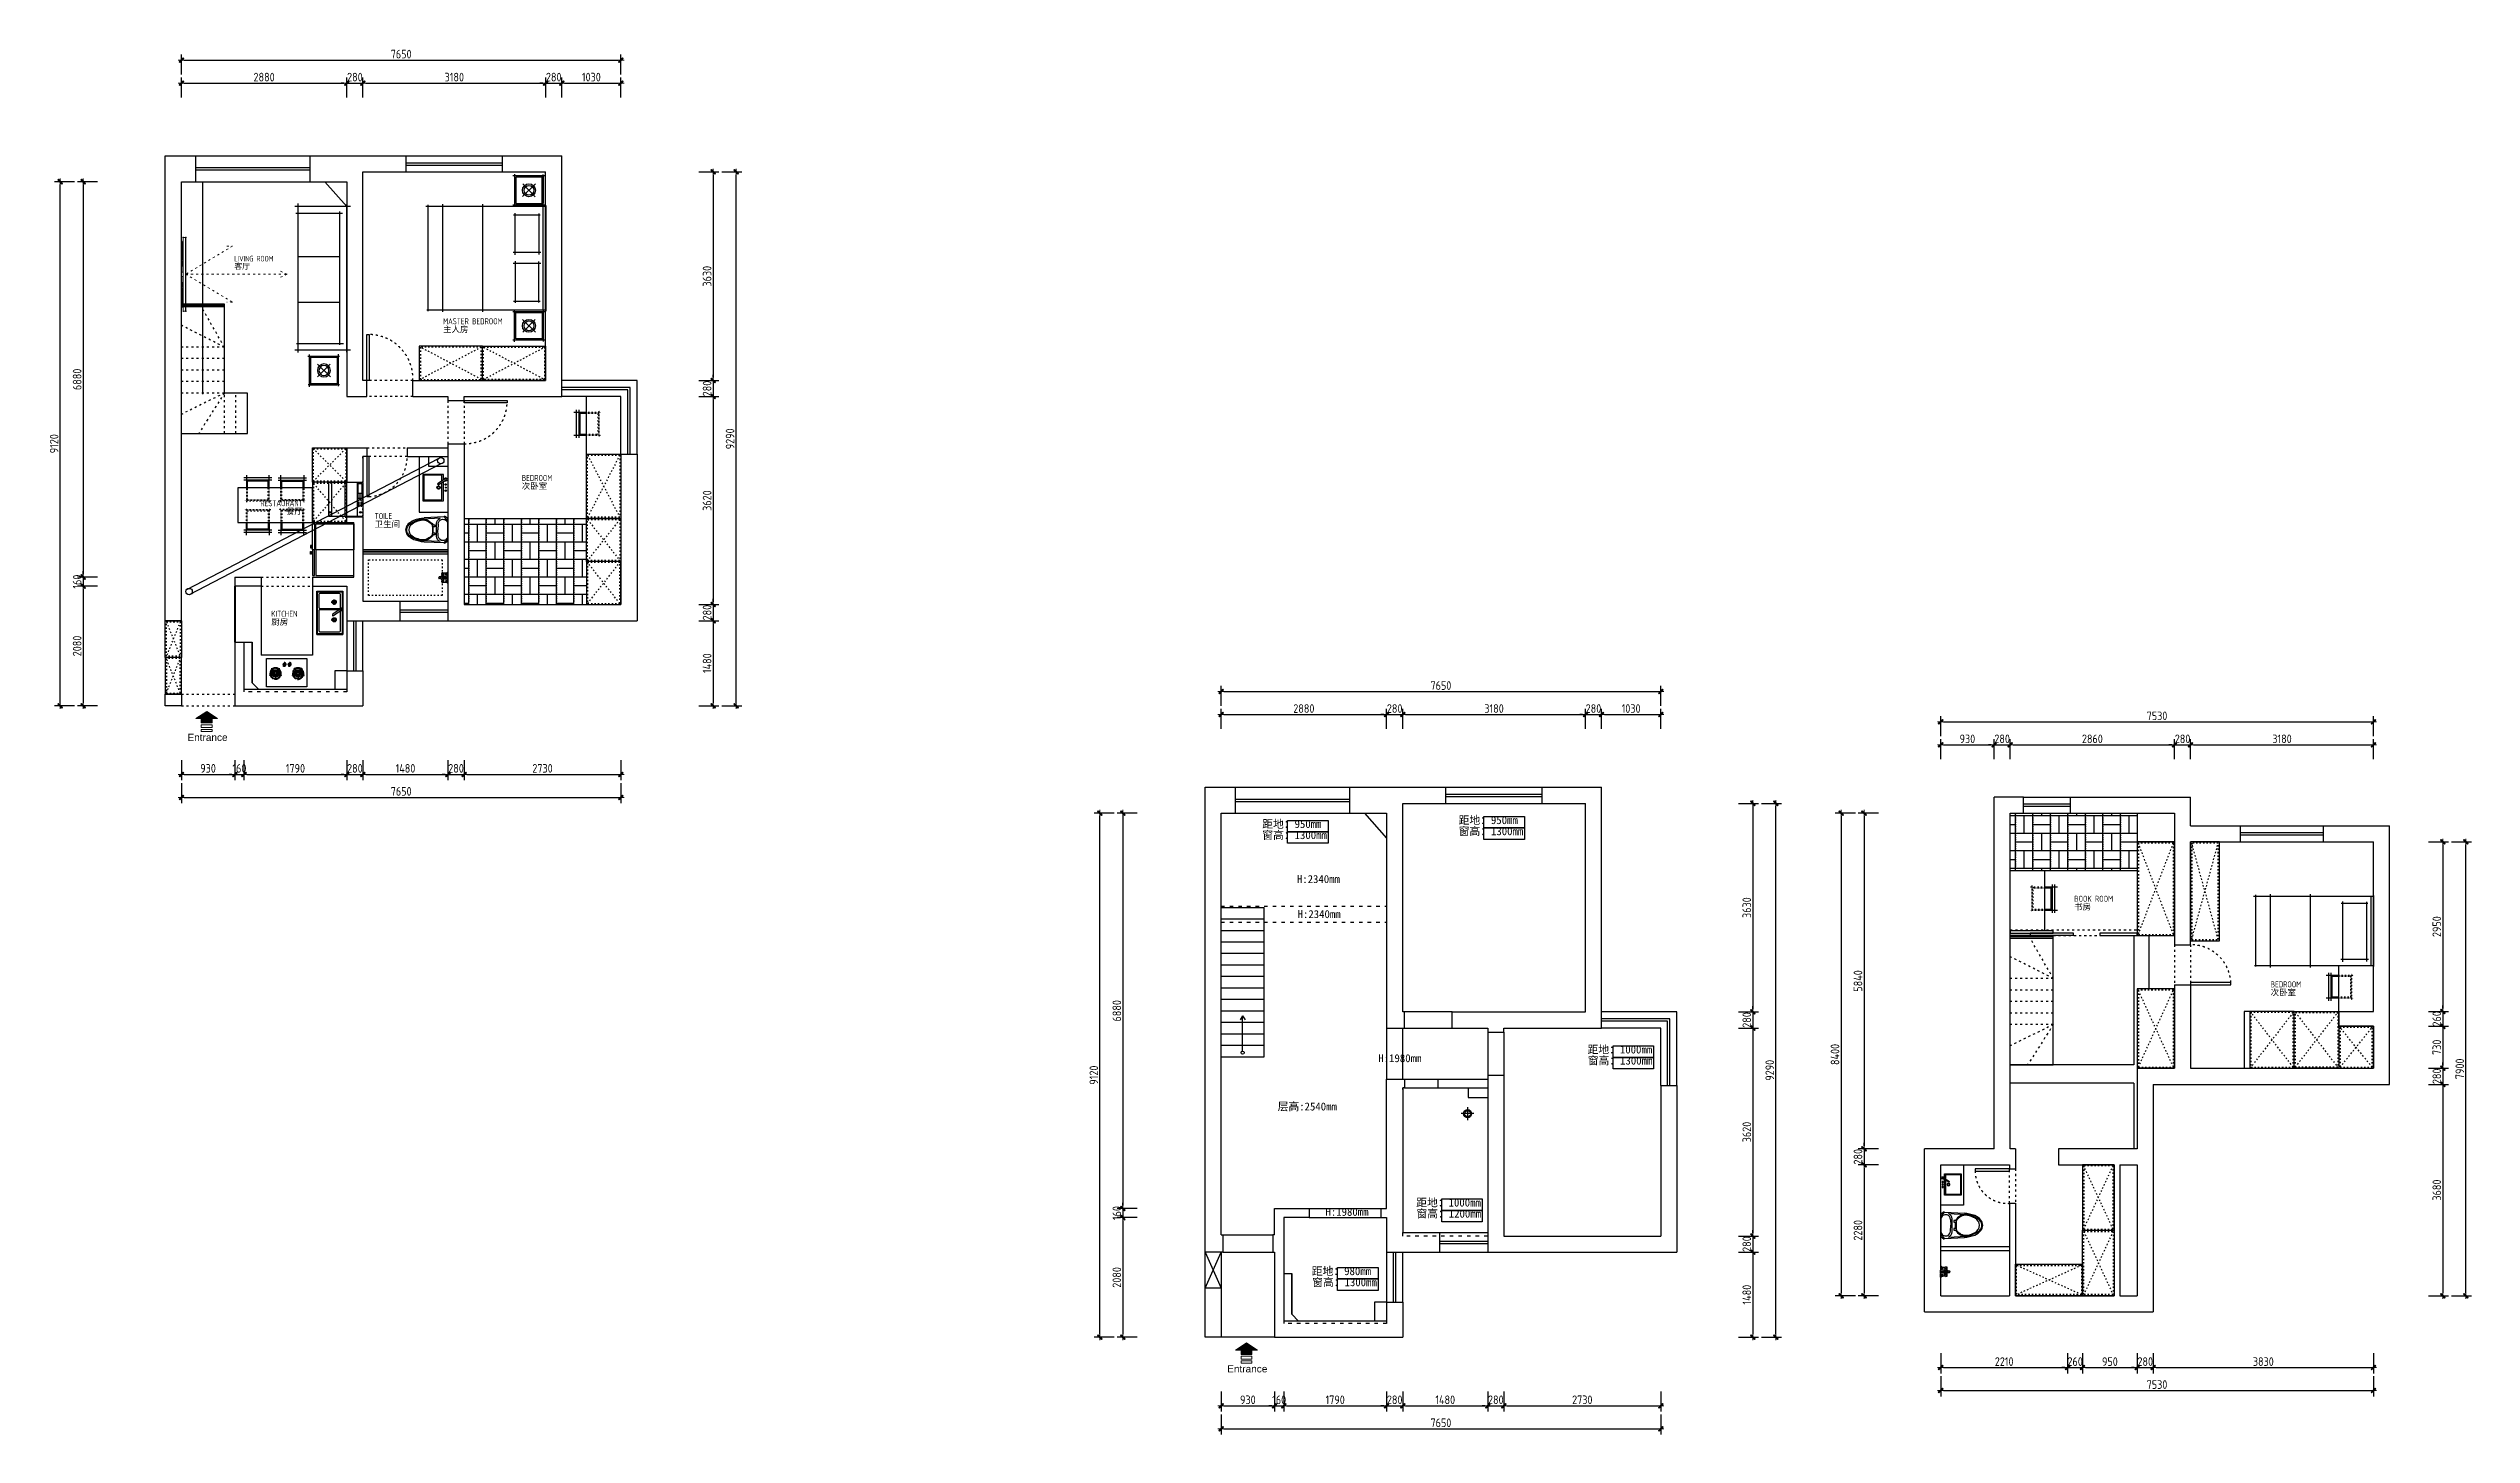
# Model space of a CAD drawing. Header units: millimetres. Extents: x -58733 to 427521, y -235734 to 553534.
# Drawn here: x 76497 to 118666, y 507005 to 531127 of the extents above; entities that cross this region are included whole.
import ezdxf

# ---------------------------------------------------------------- set-up
doc = ezdxf.new("R2010")
doc.units = ezdxf.units.MM
doc.linetypes.add('ACAD_ISO02W100', pattern=[15, 12, -3])
doc.linetypes.add('ACAD_ISO03W100', pattern=[30, 12, -18])
for name, color, linetype in [('00-墙体', 7, 'Continuous'), ('01.墙体', 7, 'Continuous'), ('02-洁具及配件（地平图显示）', 1, 'Continuous'), ('02-活动家具', 1, 'Continuous'), ('1原始-门窗洞口尺寸', 4, 'Continuous'), ('4平-文字', 7, 'Continuous'), ('4平-灶具', 7, 'Continuous'), ('E-立面活动家具', 1, 'Continuous'), ('ZL家具内框', 251, 'Continuous'), ('ZL家具外框', 1, 'Continuous'), ('ZL窗户内线', 251, 'Continuous'), ('目录文字', 8, 'Continuous')]:
    doc.layers.add(name, color=color, linetype=linetype)
for name, color, linetype, lineweight in [('0－图框', 8, 'Continuous', 0), ('P★10 文字说明', 32, 'Continuous', 0), ('P－墙体', 255, 'Continuous', 15)]:
    doc.layers.add(name, color=color, linetype=linetype, lineweight=lineweight)
doc.styles.add('CCD_DIM', font='ARCHS.SHX')
doc.styles.add('DIM_FONT', font='', dxfattribs={"width": 0.8})
doc.styles.get("Standard").update_dxf_attribs({"font": 'simsun.ttc'})
doc.styles.add('宋体', font='simsun.ttc', dxfattribs={"height": 120})
doc.styles.add('编号', font='ARCHSTYL.SHX', dxfattribs={"width": 0.8})
doc.styles.get('DIM_FONT').set_extended_font_data('SimSun')
doc.dimstyles.new('海龍1：50', dxfattribs={"dimscale": 50, "dimtxt": 3, "dimasz": 1, "dimexe": 2, "dimexo": 2, "dimgap": 0.6, "dimtad": 1, "dimdec": 0, "dimrnd": 5, "dimdsep": 46, "dimtxsty": 'CCD_DIM', "dimblk": 'WS-cj', "dimcen": 1, "dimclrd": 242, "dimclre": 242, "dimclrt": 2, "dimadec": 0, "dimazin": 2, "dimtfac": 1, "dimtdec": 0, "dimtix": 1, "dimtmove": 2, "dimatfit": 3, "dimldrblk": 'CCD_Leader_Arrow', "dimfxl": 5, "dimfxlon": 1, "dimtolj": 1, "dimarcsym": 0})

msp = doc.modelspace()

# ---------------------------------------------------------------- texts
at = {"layer": '1原始-门窗洞口尺寸', "linetype": 'Continuous', "char_height": 137.5, "attachment_point": 3, "style": '宋体'}
for s, insert in [('距地：950mm', (98650.9, 517698.9)), ('窗高：1300mm', (98745.4, 517506.1)), ('距地：950mm', (102068.5, 517766.3)), ('窗高：1300mm', (102162.9, 517573.5)), ('H:2340mm', (98972.4, 516741.1)), ('H:2340mm', (98984.5, 516131.1)), ('H:1980mm', (100389.5, 513623.3)), ('距地：1000mm', (104406.4, 513774.3)), ('窗高：1300mm', (104409.5, 513581.4)), ('层高:2540mm', (98919.1, 512783)), ('距地：1000mm', (101425, 511110.7)), ('H:1980mm', (99469.5, 510949.5)), ('窗高：1200mm', (101428.1, 510917.8)), ('距地：980mm', (99514, 509917.3)), ('窗高：1300mm', (99614.1, 509724.5))]:
    msp.add_mtext(s, dxfattribs=dict(at, insert=insert))
at = {"layer": 'P★10 文字说明', "line_spacing_factor": 0.8, "style": '编号'}
for s, insert, char_height, attachment_point in [('LIVING ROOM\\P{\\Fￎￄￗￖ;\\W1;客厅}', (79730.5, 527518.2), 98.28, 1), ('MASTER BEDROOM\\P{\\Fￎￄￗￖ;\\W1.0000;主人房}', (83365, 526432), 105, 1), ('BEDROOM\\P{\\W1;\\f宋体|b0|i0|c134|p2;次卧室}', (84733.8, 523704.9), 105, 1), ('RESTAURANT\\P{\\Fￎￄￗￖ;\\W1.0000;餐厅}', (80922.7, 523265.6), 105, 3), ('TOILE\\P{\\Fￎￄￗￖ;\\W1.0000;卫生间}', (82175, 523042.4), 105, 1), ('KITCHEN\\P{\\Fￎￄￗￖ;\\W1.0000;厨房}', (80374.8, 521341), 105, 1)]:
    msp.add_mtext(s, dxfattribs=dict(at, insert=insert, char_height=char_height, attachment_point=attachment_point))

# ---------------------------------------------------------------- blocks, each defined once
blk = doc.blocks.new('WS-cj')
blk.add_hatch(color=1).paths.add_polyline_path([(0.59, 0.82), (-0.82, -0.59), (-0.59, -0.82), (0.82, 0.59)])
at = {"color": 1, "linetype": 'ByBlock', "lineweight": 0}
for p, q in [((-1.1, 0), (0, 0)), ((0, 0), (1.1, 0))]:
    blk.add_line(p, q, dxfattribs=at)
at = {"color": 1}
blk.add_lwpolyline([(0.59, 0.82), (-0.82, -0.59), (-0.59, -0.82), (0.82, 0.59)], close=True, dxfattribs=at)
blk = doc.blocks.new('*D592')
at = {"color": 242, "lineweight": -2}
for p, q in [((56261, 165834), (56261, 166184)), ((57191, 165834), (57191, 166184)), ((56311, 166084), (57141, 166084))]:
    blk.add_line(p, q, dxfattribs=at)
at = {"layer": 'Defpoints', "color": 0}
for p in [(57191, 166084), (56261, 165684), (57191, 165684)]:
    blk.add_point(p, dxfattribs=at)
at = {"color": 242, "lineweight": -2, "xscale": 50, "yscale": 50, "zscale": 50, "rotation": 180}
blk.add_blockref('WS-cj', (56261, 166084), dxfattribs=at)
at = {"color": 242, "lineweight": -2, "xscale": 50, "yscale": 50, "zscale": 50}
blk.add_blockref('WS-cj', (57191, 166084), dxfattribs=at)
at = {"color": 2, "insert": (56726, 166189), "char_height": 150, "attachment_point": 5, "style": 'CCD_DIM'}
blk.add_mtext('\\A1;930', dxfattribs=at)
blk = doc.blocks.new('CCD_Leader_Arrow')
at = {"color": 1, "linetype": 'ByBlock'}
blk.add_line((0, 0), (-1, 0), dxfattribs=at)
for points in [[(-0.86, 0.67), (-0.6, 0.85), (-0.24, 0), (0, 0)], [(-0.86, -0.67), (-0.6, -0.85), (-0.24, 0), (0, 0)]]:
    blk.add_solid(points, dxfattribs=at)
blk = doc.blocks.new('*D593')
at = {"color": 242, "lineweight": -2}
for p, q in [((57191, 165834), (57191, 166184)), ((57471, 165834), (57471, 166184)), ((57141, 166084), (57091, 166084)), ((57191, 166084), (57471, 166084)), ((57521, 166084), (57571, 166084))]:
    blk.add_line(p, q, dxfattribs=at)
at = {"layer": 'Defpoints', "color": 0}
for p in [(57471, 166084), (57191, 165684), (57471, 165684)]:
    blk.add_point(p, dxfattribs=at)
at = {"color": 242, "lineweight": -2, "xscale": 50, "yscale": 50, "zscale": 50}
blk.add_blockref('WS-cj', (57191, 166084), dxfattribs=at)
at = {"color": 242, "lineweight": -2, "xscale": 50, "yscale": 50, "zscale": 50, "rotation": 180}
blk.add_blockref('WS-cj', (57471, 166084), dxfattribs=at)
at = {"color": 2, "insert": (57331, 166189), "char_height": 150, "attachment_point": 5, "style": 'CCD_DIM'}
blk.add_mtext('\\A1;280', dxfattribs=at)
blk = doc.blocks.new('*D594')
at = {"color": 242, "lineweight": -2}
for p, q in [((57471, 165834), (57471, 166184)), ((60331, 165834), (60331, 166184)), ((57521, 166084), (60281, 166084))]:
    blk.add_line(p, q, dxfattribs=at)
at = {"layer": 'Defpoints', "color": 0}
for p in [(60331, 166084), (57471, 165684), (60331, 165684)]:
    blk.add_point(p, dxfattribs=at)
at = {"color": 242, "lineweight": -2, "xscale": 50, "yscale": 50, "zscale": 50, "rotation": 180}
blk.add_blockref('WS-cj', (57471, 166084), dxfattribs=at)
at = {"color": 242, "lineweight": -2, "xscale": 50, "yscale": 50, "zscale": 50}
blk.add_blockref('WS-cj', (60331, 166084), dxfattribs=at)
at = {"color": 2, "insert": (58901, 166189), "char_height": 150, "attachment_point": 5, "style": 'CCD_DIM'}
blk.add_mtext('\\A1;2860', dxfattribs=at)
blk = doc.blocks.new('*D595')
at = {"color": 242, "lineweight": -2}
for p, q in [((60331, 165834), (60331, 166184)), ((60611, 165834), (60611, 166184)), ((60281, 166084), (60231, 166084)), ((60331, 166084), (60611, 166084)), ((60661, 166084), (60711, 166084))]:
    blk.add_line(p, q, dxfattribs=at)
at = {"layer": 'Defpoints', "color": 0}
for p in [(60611, 166084), (60331, 165684), (60611, 165684)]:
    blk.add_point(p, dxfattribs=at)
at = {"color": 242, "lineweight": -2, "xscale": 50, "yscale": 50, "zscale": 50}
blk.add_blockref('WS-cj', (60331, 166084), dxfattribs=at)
at = {"color": 242, "lineweight": -2, "xscale": 50, "yscale": 50, "zscale": 50, "rotation": 180}
blk.add_blockref('WS-cj', (60611, 166084), dxfattribs=at)
at = {"color": 2, "insert": (60471, 166189), "char_height": 150, "attachment_point": 5, "style": 'CCD_DIM'}
blk.add_mtext('\\A1;280', dxfattribs=at)
blk = doc.blocks.new('*D596')
at = {"color": 242, "lineweight": -2}
for p, q in [((60611, 165834), (60611, 166184)), ((63791, 165834), (63791, 166184)), ((60661, 166084), (63741, 166084))]:
    blk.add_line(p, q, dxfattribs=at)
at = {"layer": 'Defpoints', "color": 0}
for p in [(63791, 166084), (60611, 165684), (63791, 165684)]:
    blk.add_point(p, dxfattribs=at)
at = {"color": 242, "lineweight": -2, "xscale": 50, "yscale": 50, "zscale": 50, "rotation": 180}
blk.add_blockref('WS-cj', (60611, 166084), dxfattribs=at)
at = {"color": 242, "lineweight": -2, "xscale": 50, "yscale": 50, "zscale": 50}
blk.add_blockref('WS-cj', (63791, 166084), dxfattribs=at)
at = {"color": 2, "insert": (62201, 166189), "char_height": 150, "attachment_point": 5, "style": 'CCD_DIM'}
blk.add_mtext('\\A1;3180', dxfattribs=at)
blk = doc.blocks.new('*D597')
at = {"color": 242, "lineweight": -2}
for p, q in [((56261, 166234), (56261, 166584)), ((63791, 166234), (63791, 166584)), ((56311, 166484), (63741, 166484))]:
    blk.add_line(p, q, dxfattribs=at)
at = {"layer": 'Defpoints', "color": 0}
for p in [(63791, 166484), (56261, 165684), (63791, 165684)]:
    blk.add_point(p, dxfattribs=at)
at = {"color": 242, "lineweight": -2, "xscale": 50, "yscale": 50, "zscale": 50, "rotation": 180}
blk.add_blockref('WS-cj', (56261, 166484), dxfattribs=at)
at = {"color": 242, "lineweight": -2, "xscale": 50, "yscale": 50, "zscale": 50}
blk.add_blockref('WS-cj', (63791, 166484), dxfattribs=at)
at = {"color": 2, "insert": (60026, 166589), "char_height": 150, "attachment_point": 5, "style": 'CCD_DIM'}
blk.add_mtext('\\A1;7530', dxfattribs=at)
blk = doc.blocks.new('*D598')
at = {"color": 242, "lineweight": -2}
for p, q in [((56261, 155496), (56261, 155146)), ((56311, 155246), (58421, 155246)), ((58471, 155496), (58471, 155146))]:
    blk.add_line(p, q, dxfattribs=at)
at = {"layer": 'Defpoints', "color": 0}
for p in [(56261, 155646), (58471, 155646), (58471, 155246)]:
    blk.add_point(p, dxfattribs=at)
at = {"color": 242, "lineweight": -2, "xscale": 50, "yscale": 50, "zscale": 50, "rotation": 180}
blk.add_blockref('WS-cj', (56261, 155246), dxfattribs=at)
at = {"color": 242, "lineweight": -2, "xscale": 50, "yscale": 50, "zscale": 50}
blk.add_blockref('WS-cj', (58471, 155246), dxfattribs=at)
at = {"color": 2, "insert": (57366, 155351), "char_height": 150, "attachment_point": 5, "style": 'CCD_DIM'}
blk.add_mtext('\\A1;2210', dxfattribs=at)
blk = doc.blocks.new('*D599')
at = {"color": 242, "lineweight": -2}
for p, q in [((58421, 155246), (58371, 155246)), ((58471, 155496), (58471, 155146)), ((58471, 155246), (58731, 155246)), ((58731, 155496), (58731, 155146)), ((58781, 155246), (58831, 155246))]:
    blk.add_line(p, q, dxfattribs=at)
at = {"layer": 'Defpoints', "color": 0}
for p in [(58471, 155646), (58731, 155646), (58731, 155246)]:
    blk.add_point(p, dxfattribs=at)
at = {"color": 242, "lineweight": -2, "xscale": 50, "yscale": 50, "zscale": 50}
blk.add_blockref('WS-cj', (58471, 155246), dxfattribs=at)
at = {"color": 242, "lineweight": -2, "xscale": 50, "yscale": 50, "zscale": 50, "rotation": 180}
blk.add_blockref('WS-cj', (58731, 155246), dxfattribs=at)
at = {"color": 2, "insert": (58601, 155351), "char_height": 150, "attachment_point": 5, "style": 'CCD_DIM'}
blk.add_mtext('\\A1;260', dxfattribs=at)
blk = doc.blocks.new('*D600')
at = {"color": 242, "lineweight": -2}
for p, q in [((58731, 155496), (58731, 155146)), ((58781, 155246), (59631, 155246)), ((59681, 155496), (59681, 155146))]:
    blk.add_line(p, q, dxfattribs=at)
at = {"layer": 'Defpoints', "color": 0}
for p in [(58731, 155646), (59681, 155646), (59681, 155246)]:
    blk.add_point(p, dxfattribs=at)
at = {"color": 242, "lineweight": -2, "xscale": 50, "yscale": 50, "zscale": 50, "rotation": 180}
blk.add_blockref('WS-cj', (58731, 155246), dxfattribs=at)
at = {"color": 242, "lineweight": -2, "xscale": 50, "yscale": 50, "zscale": 50}
blk.add_blockref('WS-cj', (59681, 155246), dxfattribs=at)
at = {"color": 2, "insert": (59206, 155351), "char_height": 150, "attachment_point": 5, "style": 'CCD_DIM'}
blk.add_mtext('\\A1;950', dxfattribs=at)
blk = doc.blocks.new('*D601')
at = {"color": 242, "lineweight": -2}
for p, q in [((59631, 155246), (59581, 155246)), ((59681, 155496), (59681, 155146)), ((59681, 155246), (59961, 155246)), ((59961, 155496), (59961, 155146)), ((60011, 155246), (60061, 155246))]:
    blk.add_line(p, q, dxfattribs=at)
at = {"layer": 'Defpoints', "color": 0}
for p in [(59681, 155646), (59961, 155646), (59961, 155246)]:
    blk.add_point(p, dxfattribs=at)
at = {"color": 242, "lineweight": -2, "xscale": 50, "yscale": 50, "zscale": 50}
blk.add_blockref('WS-cj', (59681, 155246), dxfattribs=at)
at = {"color": 242, "lineweight": -2, "xscale": 50, "yscale": 50, "zscale": 50, "rotation": 180}
blk.add_blockref('WS-cj', (59961, 155246), dxfattribs=at)
at = {"color": 2, "insert": (59821, 155351), "char_height": 150, "attachment_point": 5, "style": 'CCD_DIM'}
blk.add_mtext('\\A1;280', dxfattribs=at)
blk = doc.blocks.new('*D602')
at = {"color": 242, "lineweight": -2}
for p, q in [((59961, 155496), (59961, 155146)), ((60011, 155246), (63741, 155246)), ((63791, 155496), (63791, 155146))]:
    blk.add_line(p, q, dxfattribs=at)
at = {"layer": 'Defpoints', "color": 0}
for p in [(59961, 155646), (63791, 155646), (63791, 155246)]:
    blk.add_point(p, dxfattribs=at)
at = {"color": 242, "lineweight": -2, "xscale": 50, "yscale": 50, "zscale": 50, "rotation": 180}
blk.add_blockref('WS-cj', (59961, 155246), dxfattribs=at)
at = {"color": 242, "lineweight": -2, "xscale": 50, "yscale": 50, "zscale": 50}
blk.add_blockref('WS-cj', (63791, 155246), dxfattribs=at)
at = {"color": 2, "insert": (61876, 155351), "char_height": 150, "attachment_point": 5, "style": 'CCD_DIM'}
blk.add_mtext('\\A1;3830', dxfattribs=at)
blk = doc.blocks.new('*D603')
at = {"color": 242, "lineweight": -2}
for p, q in [((56261, 155096), (56261, 154746)), ((56311, 154846), (63741, 154846)), ((63791, 155096), (63791, 154746))]:
    blk.add_line(p, q, dxfattribs=at)
at = {"layer": 'Defpoints', "color": 0}
for p in [(56261, 155646), (63791, 155646), (63791, 154846)]:
    blk.add_point(p, dxfattribs=at)
at = {"color": 242, "lineweight": -2, "xscale": 50, "yscale": 50, "zscale": 50, "rotation": 180}
blk.add_blockref('WS-cj', (56261, 154846), dxfattribs=at)
at = {"color": 242, "lineweight": -2, "xscale": 50, "yscale": 50, "zscale": 50}
blk.add_blockref('WS-cj', (63791, 154846), dxfattribs=at)
at = {"color": 2, "insert": (60026, 154951), "char_height": 150, "attachment_point": 5, "style": 'CCD_DIM'}
blk.add_mtext('\\A1;7530', dxfattribs=at)
blk = doc.blocks.new('*D604')
at = {"color": 242, "lineweight": -2}
for p, q in [((55177, 164896), (54827, 164896)), ((54927, 164846), (54927, 159106)), ((55177, 159056), (54827, 159056))]:
    blk.add_line(p, q, dxfattribs=at)
at = {"layer": 'Defpoints', "color": 0}
for p in [(55327, 164896), (54927, 159056), (55327, 159056)]:
    blk.add_point(p, dxfattribs=at)
at = {"color": 242, "lineweight": -2, "xscale": 50, "yscale": 50, "zscale": 50}
for p, rotation in [((54927, 164896), 90), ((54927, 159056), 270)]:
    blk.add_blockref('WS-cj', p, dxfattribs=dict(at, rotation=rotation))
at = {"color": 2, "insert": (54822, 161976), "char_height": 150, "attachment_point": 5, "rotation": 90, "style": 'CCD_DIM'}
blk.add_mtext('\\A1;5840', dxfattribs=at)
blk = doc.blocks.new('*D605')
at = {"color": 242, "lineweight": -2}
for p, q in [((55177, 159056), (54827, 159056)), ((54927, 159106), (54927, 159156)), ((54927, 159056), (54927, 158776)), ((55177, 158776), (54827, 158776)), ((54927, 158726), (54927, 158676))]:
    blk.add_line(p, q, dxfattribs=at)
at = {"layer": 'Defpoints', "color": 0}
for p in [(55327, 159056), (54927, 158776), (55327, 158776)]:
    blk.add_point(p, dxfattribs=at)
at = {"color": 242, "lineweight": -2, "xscale": 50, "yscale": 50, "zscale": 50}
for p, rotation in [((54927, 159056), 270), ((54927, 158776), 90)]:
    blk.add_blockref('WS-cj', p, dxfattribs=dict(at, rotation=rotation))
at = {"color": 2, "insert": (54822, 158916), "char_height": 150, "attachment_point": 5, "rotation": 90, "style": 'CCD_DIM'}
blk.add_mtext('\\A1;280', dxfattribs=at)
blk = doc.blocks.new('*D606')
at = {"color": 242, "lineweight": -2}
for p, q in [((55177, 158776), (54827, 158776)), ((54927, 158726), (54927, 156546)), ((55177, 156496), (54827, 156496))]:
    blk.add_line(p, q, dxfattribs=at)
at = {"layer": 'Defpoints', "color": 0}
for p in [(55327, 158776), (54927, 156496), (55327, 156496)]:
    blk.add_point(p, dxfattribs=at)
at = {"color": 242, "lineweight": -2, "xscale": 50, "yscale": 50, "zscale": 50}
for p, rotation in [((54927, 158776), 90), ((54927, 156496), 270)]:
    blk.add_blockref('WS-cj', p, dxfattribs=dict(at, rotation=rotation))
at = {"color": 2, "insert": (54822, 157636), "char_height": 150, "attachment_point": 5, "rotation": 90, "style": 'CCD_DIM'}
blk.add_mtext('\\A1;2280', dxfattribs=at)
blk = doc.blocks.new('*D607')
at = {"color": 242, "lineweight": -2}
for p, q in [((54777, 164896), (54427, 164896)), ((54527, 164846), (54527, 156546)), ((54777, 156496), (54427, 156496))]:
    blk.add_line(p, q, dxfattribs=at)
at = {"layer": 'Defpoints', "color": 0}
for p in [(55327, 164896), (54527, 156496), (55327, 156496)]:
    blk.add_point(p, dxfattribs=at)
at = {"color": 242, "lineweight": -2, "xscale": 50, "yscale": 50, "zscale": 50}
for p, rotation in [((54527, 164896), 90), ((54527, 156496), 270)]:
    blk.add_blockref('WS-cj', p, dxfattribs=dict(at, rotation=rotation))
at = {"color": 2, "insert": (54422, 160696), "char_height": 150, "attachment_point": 5, "rotation": 90, "style": 'CCD_DIM'}
blk.add_mtext('\\A1;8400', dxfattribs=at)
blk = doc.blocks.new('*D608')
at = {"color": 242, "lineweight": -2}
for p, q in [((64750, 164396), (65100, 164396)), ((65000, 164346), (65000, 161496)), ((64750, 161446), (65100, 161446))]:
    blk.add_line(p, q, dxfattribs=at)
at = {"layer": 'Defpoints', "color": 0}
for p in [(64600, 164396), (64600, 161446), (65000, 161446)]:
    blk.add_point(p, dxfattribs=at)
at = {"color": 242, "lineweight": -2, "xscale": 50, "yscale": 50, "zscale": 50}
for p, rotation in [((65000, 164396), 90), ((65000, 161446), 270)]:
    blk.add_blockref('WS-cj', p, dxfattribs=dict(at, rotation=rotation))
at = {"color": 2, "insert": (64895, 162921), "char_height": 150, "attachment_point": 5, "rotation": 90, "style": 'CCD_DIM'}
blk.add_mtext('\\A1;2950', dxfattribs=at)
blk = doc.blocks.new('*D609')
at = {"color": 242, "lineweight": -2}
for p, q in [((65000, 161496), (65000, 161546)), ((64750, 161446), (65100, 161446)), ((64750, 161186), (65100, 161186)), ((65000, 161446), (65000, 161186)), ((65000, 161136), (65000, 161086))]:
    blk.add_line(p, q, dxfattribs=at)
at = {"layer": 'Defpoints', "color": 0}
for p in [(64600, 161446), (64600, 161186), (65000, 161186)]:
    blk.add_point(p, dxfattribs=at)
at = {"color": 242, "lineweight": -2, "xscale": 50, "yscale": 50, "zscale": 50}
for p, rotation in [((65000, 161446), 270), ((65000, 161186), 90)]:
    blk.add_blockref('WS-cj', p, dxfattribs=dict(at, rotation=rotation))
at = {"color": 2, "insert": (64895, 161316), "char_height": 150, "attachment_point": 5, "rotation": 90, "style": 'CCD_DIM'}
blk.add_mtext('\\A1;260', dxfattribs=at)
blk = doc.blocks.new('*D610')
at = {"color": 242, "lineweight": -2}
for p, q in [((64750, 161186), (65100, 161186)), ((65000, 161136), (65000, 160506)), ((64750, 160456), (65100, 160456))]:
    blk.add_line(p, q, dxfattribs=at)
at = {"layer": 'Defpoints', "color": 0}
for p in [(64600, 161186), (64600, 160456), (65000, 160456)]:
    blk.add_point(p, dxfattribs=at)
at = {"color": 242, "lineweight": -2, "xscale": 50, "yscale": 50, "zscale": 50}
for p, rotation in [((65000, 161186), 90), ((65000, 160456), 270)]:
    blk.add_blockref('WS-cj', p, dxfattribs=dict(at, rotation=rotation))
at = {"color": 2, "insert": (64895, 160821), "char_height": 150, "attachment_point": 5, "rotation": 90, "style": 'CCD_DIM'}
blk.add_mtext('\\A1;730', dxfattribs=at)
blk = doc.blocks.new('*D611')
at = {"color": 242, "lineweight": -2}
for p, q in [((64750, 160456), (65100, 160456)), ((65000, 160506), (65000, 160556)), ((65000, 160456), (65000, 160176)), ((64750, 160176), (65100, 160176)), ((65000, 160126), (65000, 160076))]:
    blk.add_line(p, q, dxfattribs=at)
at = {"layer": 'Defpoints', "color": 0}
for p in [(64600, 160456), (64600, 160176), (65000, 160176)]:
    blk.add_point(p, dxfattribs=at)
at = {"color": 242, "lineweight": -2, "xscale": 50, "yscale": 50, "zscale": 50}
for p, rotation in [((65000, 160456), 270), ((65000, 160176), 90)]:
    blk.add_blockref('WS-cj', p, dxfattribs=dict(at, rotation=rotation))
at = {"color": 2, "insert": (64895, 160316), "char_height": 150, "attachment_point": 5, "rotation": 90, "style": 'CCD_DIM'}
blk.add_mtext('\\A1;280', dxfattribs=at)
blk = doc.blocks.new('*D612')
at = {"color": 242, "lineweight": -2}
for p, q in [((64750, 160176), (65100, 160176)), ((65000, 160126), (65000, 156546)), ((64750, 156496), (65100, 156496))]:
    blk.add_line(p, q, dxfattribs=at)
at = {"layer": 'Defpoints', "color": 0}
for p in [(64600, 160176), (64600, 156496), (65000, 156496)]:
    blk.add_point(p, dxfattribs=at)
at = {"color": 242, "lineweight": -2, "xscale": 50, "yscale": 50, "zscale": 50}
for p, rotation in [((65000, 160176), 90), ((65000, 156496), 270)]:
    blk.add_blockref('WS-cj', p, dxfattribs=dict(at, rotation=rotation))
at = {"color": 2, "insert": (64895, 158336), "char_height": 150, "attachment_point": 5, "rotation": 90, "style": 'CCD_DIM'}
blk.add_mtext('\\A1;3680', dxfattribs=at)
blk = doc.blocks.new('*D613')
at = {"color": 242, "lineweight": -2}
for p, q in [((65150, 164396), (65500, 164396)), ((65400, 156546), (65400, 164346)), ((65150, 156496), (65500, 156496))]:
    blk.add_line(p, q, dxfattribs=at)
at = {"layer": 'Defpoints', "color": 0}
for p in [(64600, 164396), (65400, 164396), (64600, 156496)]:
    blk.add_point(p, dxfattribs=at)
at = {"color": 242, "lineweight": -2, "xscale": 50, "yscale": 50, "zscale": 50}
for p, rotation in [((65400, 164396), 90), ((65400, 156496), 270)]:
    blk.add_blockref('WS-cj', p, dxfattribs=dict(at, rotation=rotation))
at = {"color": 2, "insert": (65295, 160446), "char_height": 150, "attachment_point": 5, "rotation": 90, "style": 'CCD_DIM'}
blk.add_mtext('\\A1;7900', dxfattribs=at)
blk = doc.blocks.new('zw$DBEA')
for p, q in [((36, 1266), (36, 20)), ((2102, 1237), (0, 1237)), ((36, 1253), (36, 16)), ((2045, 30), (2045, 1248)), ((2086, 1253), (2086, 16)), ((16, 37), (2102, 37))]:
    blk.add_line(p, q)
at = {"color": 251}
for p, q in [((292, 1277), (292, 0)), ((987, 1277), (987, 0)), ((1526, 1121), (1990, 1121)), ((1556, 100), (1556, 1149)), ((1966, 1144), (1966, 106)), ((2003, 139), (1520, 139))]:
    blk.add_line(p, q, dxfattribs=at)
blk = doc.blocks.new('A$C47FE7B04')
at = {"color": 251}
for p, q in [((35, 136), (50, 437)), ((443, 136), (428, 437)), ((94, 14), (55, 14)), ((350, 200), (128, 200)), ((138, 171), (239, 175)), ((153, 278), (153, 229)), ((153, 229), (186, 229)), ((185, 271), (293, 271)), ((186, 229), (186, 271)), ((292, 256), (186, 256)), ((340, 171), (239, 175)), ((292, 271), (292, 229)), ((292, 229), (325, 229)), ((325, 229), (325, 278)), ((424, 14), (384, 14)), ((76, 0), (403, 0)), ((436, 0), (436, 0))]:
    blk.add_line(p, q, dxfattribs=at)
for p, q in [((42, 0), (0, 60)), ((12, 67), (28, 412)), ((436, 0), (478, 60)), ((466, 67), (450, 412)), ((436, 0), (42, 0))]:
    blk.add_line(p, q)
for centre, radius, start, end in [((704, 355), 678, 159.5, 175.2), ((305, 501), 254, 128, 158.7), ((239, 580), 151, 53.3224, 126.6999), ((173, 501), 254, 21.3, 52), ((-226, 355), 678, 4.8, 20.5), ((76, 64), 63.8, 177, 184.041), ((402, 64), 63.8, 355.9513, 3)]:
    blk.add_arc(centre, radius, start, end)
for centre, radius, start, end in [((256, 441), 206, 164.0575, 208.1206), ((667, 317), 635, 150.6001, 163.4407), ((256, 441), 191, 164.0809, 199.8651), ((667, 317), 620, 152.8687, 163.4334), ((302, 523), 216, 127.6232, 150.6955), ((239, 536), 140, 27.1313, 152.8687), ((239, 607), 111, 90, 128.3644), ((239, 607), 111, 51.6356, 90), ((176, 523), 216, 29.3045, 52.3768), ((-189, 317), 620, 16.5666, 27.1313), ((-189, 317), 635, 16.5593, 29.3999), ((222, 441), 191, 340.1349, 15.9191), ((222, 441), 206, 331.8794, 15.9425), ((5, 10), 49.9, 81.6639, 95.7795), ((5, 10), 49.9, 4.936, 81.6639), ((137, 88), 112, 94.5, 155.1), ((144, 89), 89.8, 164.9956, 261.9532), ((141, 82), 89.1, 92.2, 160.4), ((291, 457), 244, 207.4735, 235.4741), ((291, 457), 229, 200.5577, 226.0032), ((185, 347), 76.2, 226.0032, 270), ((293, 347), 76.2, 270, 313.9968), ((187, 457), 244, 304.5259, 332.5265), ((337, 82), 89.1, 19.6, 87.8), ((187, 457), 229, 313.9968, 339.4423), ((334, 89), 89.8, 278.0468, 15.0044), ((341, 88), 112, 24.9, 85.5), ((473, 10), 49.9, 98.403, 175.064), ((473, 10), 49.9, 84.2205, 98.403)]:
    blk.add_arc(centre, radius, start, end, dxfattribs=at)
blk = doc.blocks.new('A$C148A1841')
at = {"extrusion": (0, 1, 0)}
for p, q in [((0, 360), (0, 0)), ((95, 360), (0, 360)), ((0, 0), (460, 0)), ((460, 360), (125, 360)), ((460, 0), (460, 360))]:
    blk.add_line(p, q, dxfattribs=at)
at = {"color": 251, "ltscale": 10, "extrusion": (0, 1, 0)}
for p, q in [((15, 330), (15, 15)), ((114, 330), (15, 330)), ((15, 15), (445, 15)), ((445, 330), (143, 330)), ((445, 15), (445, 330))]:
    blk.add_line(p, q, dxfattribs=at)
at = {"color": 251}
for p, q in [((198, 271), (216, 271)), ((230, 288), (230, 304)), ((230, 254), (230, 238)), ((246, 271), (263, 271))]:
    blk.add_line(p, q, dxfattribs=at)
at = {"color": 251, "ltscale": 10}
blk.add_lwpolyline([(162, 252), (183, 266), (98, 402, 1), (77, 389)], format="xyb", close=True, dxfattribs=at)
at = {"color": 251}
for radius in [29.4, 19.8]:
    blk.add_circle((230, 271), radius, dxfattribs=at)
at = {"color": 251, "ltscale": 10}
blk.add_arc((88, 396), 25, 331.6515, 271.6515, dxfattribs=at)
at = {"color": 251}
for centre, major_axis, start_param, end_param in [((177, 396), (-9.43, 9.43), 0.785398, 7.068583), ((230, 396), (-6.29, 6.29), 0.785398, 7.068583), ((283, 396), (9.43, 9.43), 2.356194490192192, 8.639379797371777)]:
    blk.add_ellipse(centre, major_axis=major_axis, ratio=1, start_param=start_param, end_param=end_param, dxfattribs=at)
blk = doc.blocks.new('A$C2EBB641D')
for p, q in [((533, 667), (200, 667)), ((267, 733), (267, 0)), ((333, 733), (333, 0)), ((200, 67), (533, 67))]:
    blk.add_line(p, q)
at = {"color": 251}
for p, q in [((533, 640), (347, 640)), ((360, 653), (360, 80)), ((347, 93), (533, 93))]:
    blk.add_line(p, q, dxfattribs=at)
at = {"color": 250, "linetype": 'ACAD_ISO03W100', "ltscale": 0.1}
for p, q in [((907, 667), (533, 667)), ((853, 640), (533, 640)), ((840, 80), (840, 653)), ((867, 27), (867, 707)), ((533, 93), (853, 93)), ((533, 67), (907, 67))]:
    blk.add_line(p, q, dxfattribs=at)
blk = doc.blocks.new('A$C161B1048')
for p, q in [((0, 159), (58, 159)), ((0, 151), (0, 159)), ((0, 151), (16, 135)), ((16, 135), (19, 135)), ((19, 130), (16, 128)), ((16, 128), (16, 122)), ((16, 122), (19, 120)), ((19, 120), (16, 118)), ((16, 118), (16, 89)), ((18, 87), (18, 86)), ((19, 135), (19, 130)), ((39, 120), (86, 120)), ((40, 135), (40, 130)), ((43, 135), (40, 135)), ((40, 130), (42, 128)), ((42, 122), (40, 120)), ((42, 128), (42, 122)), ((58, 151), (43, 135)), ((43, 87), (55, 87)), ((43, 86), (43, 87)), ((58, 159), (58, 151)), ((70, 46), (79, 84)), ((70, 44), (70, 44)), ((119, 159), (71, 159)), ((75, 74), (75, 67)), ((79, 34), (82, 5)), ((86, 147), (85, 147)), ((86, 147), (86, 100)), ((95, 147), (86, 147)), ((86, 100), (104, 100)), ((86, 89), (86, 85)), ((86, 89), (104, 89)), ((88, 0), (95, 0)), ((95, 147), (104, 147)), ((102, 0), (95, 0)), ((104, 147), (104, 100)), ((104, 147), (106, 147)), ((104, 120), (171, 120)), ((104, 89), (104, 85)), ((111, 34), (107, 5)), ((111, 84), (120, 46)), ((190, 159), (132, 159)), ((132, 159), (132, 151)), ((132, 151), (147, 135)), ((147, 87), (134, 87)), ((147, 135), (150, 135)), ((147, 86), (147, 87)), ((150, 130), (148, 128)), ((148, 128), (148, 122)), ((148, 122), (150, 120)), ((150, 135), (150, 130)), ((172, 120), (171, 120)), ((171, 87), (171, 87)), ((171, 87), (171, 86)), ((172, 135), (172, 130)), ((175, 135), (172, 135)), ((172, 130), (174, 128)), ((174, 122), (172, 120)), ((174, 128), (174, 122)), ((174, 89), (174, 118)), ((190, 151), (175, 135)), ((190, 151), (190, 159))]:
    blk.add_line(p, q)
at = {"color": 251}
for p, q in [((58, 151), (0, 151)), ((15, 54), (20, 78)), ((18, 87), (43, 87)), ((18, 86), (43, 86)), ((19, 135), (29, 135)), ((19, 130), (29, 130)), ((19, 120), (29, 120)), ((31, 52), (19, 52)), ((23, 128), (21, 130)), ((21, 120), (23, 122)), ((23, 128), (26, 130)), ((23, 122), (23, 128)), ((23, 122), (26, 120)), ((40, 135), (29, 135)), ((40, 130), (29, 130)), ((40, 120), (29, 120)), ((31, 52), (42, 52)), ((35, 128), (32, 130)), ((35, 122), (32, 120)), ((35, 128), (37, 130)), ((35, 122), (35, 128)), ((37, 120), (35, 122)), ((46, 54), (41, 78)), ((76, 58), (74, 63)), ((79, 57), (76, 58)), ((80, 67), (79, 57)), ((89, 65), (93, 53)), ((93, 53), (98, 53)), ((98, 53), (101, 65)), ((110, 68), (110, 57)), ((110, 57), (114, 58)), ((115, 74), (114, 69)), ((114, 58), (116, 65)), ((121, 44), (121, 44)), ((132, 151), (190, 151)), ((143, 54), (149, 78)), ((171, 87), (147, 87)), ((171, 86), (147, 86)), ((159, 52), (147, 52)), ((150, 135), (161, 135)), ((150, 130), (161, 130)), ((150, 120), (161, 120)), ((155, 128), (153, 130)), ((153, 120), (155, 122)), ((155, 128), (158, 130)), ((155, 122), (155, 128)), ((155, 122), (158, 120)), ((159, 52), (171, 52)), ((172, 135), (161, 135)), ((172, 130), (161, 130)), ((172, 120), (161, 120)), ((167, 128), (164, 130)), ((167, 122), (164, 120)), ((167, 128), (169, 130)), ((167, 122), (167, 128)), ((169, 120), (167, 122)), ((175, 54), (169, 78))]:
    blk.add_line(p, q, dxfattribs=at)
for centre, radius, start, end in [((216, 37), 206, 167.1247, 175.6663), ((32, 106), 57, 247.8225, 268.6863), ((19, 81), 4.17, 95.2861, 155.1491), ((18, 89), 2.26, 180, 283.6855), ((29, 106), 57, 271.3137, 292.1775), ((42, 81), 4.17, 24.8509, 84.7139), ((-155, 37), 206, 4.3337, 12.8753), ((55, 66), 20.9, 23.4502, 90), ((76, 43), 6.14, 155.6461, 180), ((76, 43), 6.14, 180, 221.2126), ((86, 163), 16.1, 196.4663, 264.7097), ((85, 51), 18.4, 221.2126, 244.6886), ((91, 64), 32.8, 244.6886, 258.9162), ((80, 84), 0.732, 111.5874, 180), ((80, 84), 0.732, 180, 248.4126), ((87, 66), 20.2, 99.3077, 111.5874), ((87, 102), 20.2, 248.4126, 260.6923), ((88, 6), 5.6, 186.0979, 272.3749), ((93, 94), 9.16, 140.1022, 219.8978), ((92, 37), 49.5, 96.7319, 99.3077), ((92, 131), 49.5, 260.6923, 266.1163), ((95, 85), 53.9, 258.9162, 270), ((87, 85), 0.443, 180, 247.4671), ((91, 95), 11, 247.4671, 260.2489), ((93, 111), 26.9, 260.2489, 265.9284), ((95, 178), 96.5, 266.1163, 270), ((95, 136), 52.2, 265.9284, 270), ((95, 136), 52.2, 270, 274.0716), ((95, 178), 96.5, 270, 273.8837), ((95, 85), 53.9, 270, 281.0838), ((97, 111), 26.9, 274.0716, 279.7511), ((100, 95), 11, 279.7511, 292.5329), ((98, 131), 49.5, 273.8837, 279.3077), ((102, 6), 5.6, 267.6251, 353.9021), ((97, 94), 9.16, 320.1022, 39.8978), ((98, 37), 49.5, 80.6923, 83.2681), ((104, 85), 0.443, 292.5329, 0), ((99, 64), 32.8, 281.0838, 295.3114), ((104, 163), 16.1, 275.2903, 343.5337), ((103, 66), 20.2, 68.4126, 80.6923), ((103, 102), 20.2, 279.3077, 291.5874), ((110, 84), 0.732, 291.5874, 0), ((110, 84), 0.732, 360, 68.4126), ((105, 51), 18.4, 295.3114, 318.7874), ((134, 66), 20.9, 90, 156.5498), ((115, 43), 6.14, 318.7874, 0), ((115, 43), 6.14, 0, 24.3539), ((345, 37), 206, 167.1247, 175.6663), ((160, 106), 57, 247.8225, 268.6863), ((147, 81), 4.17, 95.2861, 155.1491), ((158, 106), 57, 271.3137, 292.1775), ((172, 89), 2.26, 256.3145, 0), ((171, 81), 4.17, 24.8509, 84.7139), ((172, 118), 2, 0, 90), ((-27, 37), 206, 4.3337, 12.8753)]:
    blk.add_arc(centre, radius, start, end)
for centre, radius, start, end in [((11, 60), 7.1, 268.6863, 306.614), ((-79, 60), 94, 356.2802, 9.9331), ((19, 57), 4.74, 212.3784, 270), ((30, 73), 10.8, 86.7185, 152.529), ((31, 73), 10.8, 27.471, 93.2815), ((42, 57), 4.74, 270, 327.6216), ((140, 60), 94, 170.0669, 183.7198), ((51, 60), 7.1, 233.386, 271.3137), ((95, 100), 17, 122.2278, 235.4154), ((84, 94), 5.2, 68.9619, 78.2634), ((84, 95), 5.2, 281.7366, 291.0381), ((84, 94), 4.83, 47.1211, 68.9619), ((84, 95), 4.83, 291.0381, 312.8789), ((84, 94), 4.53, 24.0405, 47.1211), ((84, 95), 4.53, 312.8789, 335.9595), ((85, 94), 4.18, 0, 24.0405), ((85, 94), 4.18, 335.9595, 0), ((94, 94), 4.18, 155.9595, 180), ((94, 94), 4.18, 180, 204.0405), ((95, 94), 4.53, 132.8789, 155.9595), ((95, 95), 4.53, 204.0405, 227.1211), ((95, 94), 4.83, 111.0381, 132.8789), ((95, 95), 4.83, 227.1211, 248.9619), ((95, 94), 5.2, 90, 111.0381), ((95, 95), 5.2, 248.9619, 270), ((95, 94), 5.2, 68.9619, 90), ((95, 95), 5.2, 270, 291.0381), ((95, 94), 4.83, 47.1211, 68.9619), ((95, 95), 4.83, 291.0381, 312.8789), ((95, 94), 4.53, 24.0405, 47.1211), ((95, 95), 4.53, 312.8789, 335.9595), ((96, 94), 4.18, 0, 24.0405), ((96, 94), 4.18, 335.9595, 0), ((106, 94), 4.18, 155.9595, 180), ((106, 94), 4.18, 180, 204.0405), ((106, 94), 4.53, 132.8789, 155.9595), ((106, 95), 4.53, 204.0405, 227.1211), ((106, 94), 4.83, 111.0381, 132.8789), ((106, 95), 4.83, 227.1211, 248.9619), ((95, 100), 17, 304.4767, 58.4244), ((106, 94), 5.2, 101.7366, 111.0381), ((106, 95), 5.2, 248.9619, 258.2634), ((139, 60), 7.1, 268.6863, 306.614), ((49, 60), 94, 356.2802, 9.9331), ((147, 57), 4.74, 212.3784, 270), ((158, 73), 10.8, 86.7185, 152.529), ((160, 73), 10.8, 27.471, 93.2815), ((171, 57), 4.74, 270, 327.6216), ((269, 60), 94, 170.0669, 183.7198), ((179, 60), 7.1, 233.386, 271.3137)]:
    blk.add_arc(centre, radius, start, end, dxfattribs=at)
blk = doc.blocks.new('A$C79D64CA1')
at = {"layer": '0－图框'}
blk.add_hatch(color=6, dxfattribs=at).paths.add_polyline_path([(378, 227), (284, 227), (284, 151), (95, 151), (95, 227), (0, 227), (189, 353)])
at = {"layer": '0－图框', "color": 6}
for p, q in [((189, 353), (0, 227)), ((95, 227), (0, 227)), ((378, 227), (189, 353)), ((378, 227), (284, 227))]:
    blk.add_line(p, q, dxfattribs=at)
blk.add_lwpolyline([(95, 227), (95, 151), (284, 151), (284, 227)], dxfattribs=at)
for points in [[(284, 120), (95, 120), (95, 69), (284, 69)], [(284, 38), (95, 38), (95, 0), (284, 0)]]:
    blk.add_lwpolyline(points, close=True, dxfattribs=at)
blk = doc.blocks.new('gsdfgfsdg')
at = {"layer": '0－图框', "color": 7, "xscale": -1, "rotation": 270}
blk.add_blockref('A$C79D64CA1', (-31077, -43831), dxfattribs=at)
at = {"layer": '0－图框', "color": 7, "insert": (-31178, -43656), "char_height": 125, "width": 1449.58, "attachment_point": 5, "rotation": 270}
blk.add_mtext('{\\fArial|b0|i0|c0|p32;Entrance}', dxfattribs=at)
blk = doc.blocks.new('*D614')
at = {"color": 242, "lineweight": -2}
for p, q in [((78810, 530274), (78810, 530624)), ((78860, 530524), (81640, 530524)), ((81690, 530274), (81690, 530624))]:
    blk.add_line(p, q, dxfattribs=at)
at = {"layer": 'Defpoints', "color": 0}
for p in [(81690, 530524), (78810, 530124), (81690, 530124)]:
    blk.add_point(p, dxfattribs=at)
at = {"color": 242, "lineweight": -2, "xscale": 50, "yscale": 50, "zscale": 50, "rotation": 180}
blk.add_blockref('WS-cj', (78810, 530524), dxfattribs=at)
at = {"color": 242, "lineweight": -2, "xscale": 50, "yscale": 50, "zscale": 50}
blk.add_blockref('WS-cj', (81690, 530524), dxfattribs=at)
at = {"color": 2, "insert": (80250, 530629), "char_height": 150, "attachment_point": 5, "style": 'CCD_DIM'}
blk.add_mtext('\\A1;2880', dxfattribs=at)
blk = doc.blocks.new('*D615')
at = {"color": 242, "lineweight": -2}
for p, q in [((81640, 530524), (81590, 530524)), ((81690, 530274), (81690, 530624)), ((81690, 530524), (81970, 530524)), ((81970, 530274), (81970, 530624)), ((82020, 530524), (82070, 530524))]:
    blk.add_line(p, q, dxfattribs=at)
at = {"layer": 'Defpoints', "color": 0}
for p in [(81970, 530524), (81690, 530124), (81970, 530124)]:
    blk.add_point(p, dxfattribs=at)
at = {"color": 242, "lineweight": -2, "xscale": 50, "yscale": 50, "zscale": 50}
blk.add_blockref('WS-cj', (81690, 530524), dxfattribs=at)
at = {"color": 242, "lineweight": -2, "xscale": 50, "yscale": 50, "zscale": 50, "rotation": 180}
blk.add_blockref('WS-cj', (81970, 530524), dxfattribs=at)
at = {"color": 2, "insert": (81830, 530629), "char_height": 150, "attachment_point": 5, "style": 'CCD_DIM'}
blk.add_mtext('\\A1;280', dxfattribs=at)
blk = doc.blocks.new('*D616')
at = {"color": 242, "lineweight": -2}
for p, q in [((81970, 530274), (81970, 530624)), ((82020, 530524), (85100, 530524)), ((85150, 530274), (85150, 530624))]:
    blk.add_line(p, q, dxfattribs=at)
at = {"layer": 'Defpoints', "color": 0}
for p in [(85150, 530524), (81970, 530124), (85150, 530124)]:
    blk.add_point(p, dxfattribs=at)
at = {"color": 242, "lineweight": -2, "xscale": 50, "yscale": 50, "zscale": 50, "rotation": 180}
blk.add_blockref('WS-cj', (81970, 530524), dxfattribs=at)
at = {"color": 242, "lineweight": -2, "xscale": 50, "yscale": 50, "zscale": 50}
blk.add_blockref('WS-cj', (85150, 530524), dxfattribs=at)
at = {"color": 2, "insert": (83560, 530629), "char_height": 150, "attachment_point": 5, "style": 'CCD_DIM'}
blk.add_mtext('\\A1;3180', dxfattribs=at)
blk = doc.blocks.new('*D617')
at = {"color": 242, "lineweight": -2}
for p, q in [((85100, 530524), (85050, 530524)), ((85150, 530274), (85150, 530624)), ((85150, 530524), (85430, 530524)), ((85430, 530274), (85430, 530624)), ((85480, 530524), (85530, 530524))]:
    blk.add_line(p, q, dxfattribs=at)
at = {"layer": 'Defpoints', "color": 0}
for p in [(85430, 530524), (85150, 530124), (85430, 530124)]:
    blk.add_point(p, dxfattribs=at)
at = {"color": 242, "lineweight": -2, "xscale": 50, "yscale": 50, "zscale": 50}
blk.add_blockref('WS-cj', (85150, 530524), dxfattribs=at)
at = {"color": 242, "lineweight": -2, "xscale": 50, "yscale": 50, "zscale": 50, "rotation": 180}
blk.add_blockref('WS-cj', (85430, 530524), dxfattribs=at)
at = {"color": 2, "insert": (85290, 530629), "char_height": 150, "attachment_point": 5, "style": 'CCD_DIM'}
blk.add_mtext('\\A1;280', dxfattribs=at)
blk = doc.blocks.new('*D618')
at = {"color": 242, "lineweight": -2}
for p, q in [((85430, 530274), (85430, 530624)), ((85480, 530524), (86410, 530524)), ((86460, 530274), (86460, 530624))]:
    blk.add_line(p, q, dxfattribs=at)
at = {"layer": 'Defpoints', "color": 0}
for p in [(86460, 530524), (85430, 530124), (86460, 530124)]:
    blk.add_point(p, dxfattribs=at)
at = {"color": 242, "lineweight": -2, "xscale": 50, "yscale": 50, "zscale": 50, "rotation": 180}
blk.add_blockref('WS-cj', (85430, 530524), dxfattribs=at)
at = {"color": 242, "lineweight": -2, "xscale": 50, "yscale": 50, "zscale": 50}
blk.add_blockref('WS-cj', (86460, 530524), dxfattribs=at)
at = {"color": 2, "insert": (85945, 530629), "char_height": 150, "attachment_point": 5, "style": 'CCD_DIM'}
blk.add_mtext('\\A1;1030', dxfattribs=at)
blk = doc.blocks.new('*D619')
at = {"color": 242, "lineweight": -2}
for p, q in [((78810, 530674), (78810, 531024)), ((78860, 530924), (86410, 530924)), ((86460, 530674), (86460, 531024))]:
    blk.add_line(p, q, dxfattribs=at)
at = {"layer": 'Defpoints', "color": 0}
for p in [(86460, 530924), (78810, 530124), (86460, 530124)]:
    blk.add_point(p, dxfattribs=at)
at = {"color": 242, "lineweight": -2, "xscale": 50, "yscale": 50, "zscale": 50, "rotation": 180}
blk.add_blockref('WS-cj', (78810, 530924), dxfattribs=at)
at = {"color": 242, "lineweight": -2, "xscale": 50, "yscale": 50, "zscale": 50}
blk.add_blockref('WS-cj', (86460, 530924), dxfattribs=at)
at = {"color": 2, "insert": (82635, 531029), "char_height": 150, "attachment_point": 5, "style": 'CCD_DIM'}
blk.add_mtext('\\A1;7650', dxfattribs=at)
blk = doc.blocks.new('*D620')
at = {"color": 242, "lineweight": -2}
for p, q in [((78810, 518744), (78810, 518394)), ((79740, 518744), (79740, 518394)), ((78860, 518494), (79690, 518494))]:
    blk.add_line(p, q, dxfattribs=at)
at = {"layer": 'Defpoints', "color": 0}
for p in [(78810, 518894), (79740, 518894), (79740, 518494)]:
    blk.add_point(p, dxfattribs=at)
at = {"color": 242, "lineweight": -2, "xscale": 50, "yscale": 50, "zscale": 50, "rotation": 180}
blk.add_blockref('WS-cj', (78810, 518494), dxfattribs=at)
at = {"color": 242, "lineweight": -2, "xscale": 50, "yscale": 50, "zscale": 50}
blk.add_blockref('WS-cj', (79740, 518494), dxfattribs=at)
at = {"color": 2, "insert": (79275, 518599), "char_height": 150, "attachment_point": 5, "style": 'CCD_DIM'}
blk.add_mtext('\\A1;930', dxfattribs=at)
blk = doc.blocks.new('*D621')
at = {"color": 242, "lineweight": -2}
for p, q in [((79740, 518744), (79740, 518394)), ((79900, 518744), (79900, 518394)), ((79690, 518494), (79640, 518494)), ((79740, 518494), (79900, 518494)), ((79950, 518494), (80000, 518494))]:
    blk.add_line(p, q, dxfattribs=at)
at = {"layer": 'Defpoints', "color": 0}
for p in [(79740, 518894), (79900, 518894), (79900, 518494)]:
    blk.add_point(p, dxfattribs=at)
at = {"color": 242, "lineweight": -2, "xscale": 50, "yscale": 50, "zscale": 50}
blk.add_blockref('WS-cj', (79740, 518494), dxfattribs=at)
at = {"color": 242, "lineweight": -2, "xscale": 50, "yscale": 50, "zscale": 50, "rotation": 180}
blk.add_blockref('WS-cj', (79900, 518494), dxfattribs=at)
at = {"color": 2, "insert": (79820, 518599), "char_height": 150, "attachment_point": 5, "style": 'CCD_DIM'}
blk.add_mtext('\\A1;160', dxfattribs=at)
blk = doc.blocks.new('*D622')
at = {"color": 242, "lineweight": -2}
for p, q in [((79900, 518744), (79900, 518394)), ((81690, 518744), (81690, 518394)), ((79950, 518494), (81640, 518494))]:
    blk.add_line(p, q, dxfattribs=at)
at = {"layer": 'Defpoints', "color": 0}
for p in [(79900, 518894), (81690, 518894), (81690, 518494)]:
    blk.add_point(p, dxfattribs=at)
at = {"color": 242, "lineweight": -2, "xscale": 50, "yscale": 50, "zscale": 50, "rotation": 180}
blk.add_blockref('WS-cj', (79900, 518494), dxfattribs=at)
at = {"color": 242, "lineweight": -2, "xscale": 50, "yscale": 50, "zscale": 50}
blk.add_blockref('WS-cj', (81690, 518494), dxfattribs=at)
at = {"color": 2, "insert": (80795, 518599), "char_height": 150, "attachment_point": 5, "style": 'CCD_DIM'}
blk.add_mtext('\\A1;1790', dxfattribs=at)
blk = doc.blocks.new('*D623')
at = {"color": 242, "lineweight": -2}
for p, q in [((81690, 518744), (81690, 518394)), ((81970, 518744), (81970, 518394)), ((81640, 518494), (81590, 518494)), ((81690, 518494), (81970, 518494)), ((82020, 518494), (82070, 518494))]:
    blk.add_line(p, q, dxfattribs=at)
at = {"layer": 'Defpoints', "color": 0}
for p in [(81690, 518894), (81970, 518894), (81970, 518494)]:
    blk.add_point(p, dxfattribs=at)
at = {"color": 242, "lineweight": -2, "xscale": 50, "yscale": 50, "zscale": 50}
blk.add_blockref('WS-cj', (81690, 518494), dxfattribs=at)
at = {"color": 242, "lineweight": -2, "xscale": 50, "yscale": 50, "zscale": 50, "rotation": 180}
blk.add_blockref('WS-cj', (81970, 518494), dxfattribs=at)
at = {"color": 2, "insert": (81830, 518599), "char_height": 150, "attachment_point": 5, "style": 'CCD_DIM'}
blk.add_mtext('\\A1;280', dxfattribs=at)
blk = doc.blocks.new('*D624')
at = {"color": 242, "lineweight": -2}
for p, q in [((81970, 518744), (81970, 518394)), ((83450, 518744), (83450, 518394)), ((82020, 518494), (83400, 518494))]:
    blk.add_line(p, q, dxfattribs=at)
at = {"layer": 'Defpoints', "color": 0}
for p in [(81970, 518894), (83450, 518894), (83450, 518494)]:
    blk.add_point(p, dxfattribs=at)
at = {"color": 242, "lineweight": -2, "xscale": 50, "yscale": 50, "zscale": 50, "rotation": 180}
blk.add_blockref('WS-cj', (81970, 518494), dxfattribs=at)
at = {"color": 242, "lineweight": -2, "xscale": 50, "yscale": 50, "zscale": 50}
blk.add_blockref('WS-cj', (83450, 518494), dxfattribs=at)
at = {"color": 2, "insert": (82710, 518599), "char_height": 150, "attachment_point": 5, "style": 'CCD_DIM'}
blk.add_mtext('\\A1;1480', dxfattribs=at)
blk = doc.blocks.new('*D625')
at = {"color": 242, "lineweight": -2}
for p, q in [((83450, 518744), (83450, 518394)), ((83730, 518744), (83730, 518394)), ((83400, 518494), (83350, 518494)), ((83450, 518494), (83730, 518494)), ((83780, 518494), (83830, 518494))]:
    blk.add_line(p, q, dxfattribs=at)
at = {"layer": 'Defpoints', "color": 0}
for p in [(83450, 518894), (83730, 518894), (83730, 518494)]:
    blk.add_point(p, dxfattribs=at)
at = {"color": 242, "lineweight": -2, "xscale": 50, "yscale": 50, "zscale": 50}
blk.add_blockref('WS-cj', (83450, 518494), dxfattribs=at)
at = {"color": 242, "lineweight": -2, "xscale": 50, "yscale": 50, "zscale": 50, "rotation": 180}
blk.add_blockref('WS-cj', (83730, 518494), dxfattribs=at)
at = {"color": 2, "insert": (83590, 518599), "char_height": 150, "attachment_point": 5, "style": 'CCD_DIM'}
blk.add_mtext('\\A1;280', dxfattribs=at)
blk = doc.blocks.new('*D626')
at = {"color": 242, "lineweight": -2}
for p, q in [((83730, 518744), (83730, 518394)), ((86460, 518744), (86460, 518394)), ((83780, 518494), (86410, 518494))]:
    blk.add_line(p, q, dxfattribs=at)
at = {"layer": 'Defpoints', "color": 0}
for p in [(83730, 518894), (86460, 518894), (86460, 518494)]:
    blk.add_point(p, dxfattribs=at)
at = {"color": 242, "lineweight": -2, "xscale": 50, "yscale": 50, "zscale": 50, "rotation": 180}
blk.add_blockref('WS-cj', (83730, 518494), dxfattribs=at)
at = {"color": 242, "lineweight": -2, "xscale": 50, "yscale": 50, "zscale": 50}
blk.add_blockref('WS-cj', (86460, 518494), dxfattribs=at)
at = {"color": 2, "insert": (85095, 518599), "char_height": 150, "attachment_point": 5, "style": 'CCD_DIM'}
blk.add_mtext('\\A1;2730', dxfattribs=at)
blk = doc.blocks.new('*D627')
at = {"color": 242, "lineweight": -2}
for p, q in [((78810, 518344), (78810, 517994)), ((86460, 518344), (86460, 517994)), ((78860, 518094), (86410, 518094))]:
    blk.add_line(p, q, dxfattribs=at)
at = {"layer": 'Defpoints', "color": 0}
for p in [(78810, 518894), (86460, 518894), (86460, 518094)]:
    blk.add_point(p, dxfattribs=at)
at = {"color": 242, "lineweight": -2, "xscale": 50, "yscale": 50, "zscale": 50, "rotation": 180}
blk.add_blockref('WS-cj', (78810, 518094), dxfattribs=at)
at = {"color": 242, "lineweight": -2, "xscale": 50, "yscale": 50, "zscale": 50}
blk.add_blockref('WS-cj', (86460, 518094), dxfattribs=at)
at = {"color": 2, "insert": (82635, 518199), "char_height": 150, "attachment_point": 5, "style": 'CCD_DIM'}
blk.add_mtext('\\A1;7650', dxfattribs=at)
blk = doc.blocks.new('*D628')
at = {"color": 242, "lineweight": -2}
for p, q in [((77351, 528809), (77001, 528809)), ((77101, 528759), (77101, 521979)), ((77351, 521929), (77001, 521929))]:
    blk.add_line(p, q, dxfattribs=at)
at = {"layer": 'Defpoints', "color": 0}
for p in [(77501, 528809), (77101, 521929), (77501, 521929)]:
    blk.add_point(p, dxfattribs=at)
at = {"color": 242, "lineweight": -2, "xscale": 50, "yscale": 50, "zscale": 50}
for p, rotation in [((77101, 528809), 90), ((77101, 521929), 270)]:
    blk.add_blockref('WS-cj', p, dxfattribs=dict(at, rotation=rotation))
at = {"color": 2, "insert": (76996, 525369), "char_height": 150, "attachment_point": 5, "rotation": 90, "style": 'CCD_DIM'}
blk.add_mtext('\\A1;6880', dxfattribs=at)
blk = doc.blocks.new('*D629')
at = {"color": 242, "lineweight": -2}
for p, q in [((77351, 521929), (77001, 521929)), ((77351, 521769), (77001, 521769)), ((77101, 521979), (77101, 522029)), ((77101, 521929), (77101, 521769)), ((77101, 521719), (77101, 521669))]:
    blk.add_line(p, q, dxfattribs=at)
at = {"layer": 'Defpoints', "color": 0}
for p in [(77101, 521769), (77501, 521929), (77501, 521769)]:
    blk.add_point(p, dxfattribs=at)
at = {"color": 242, "lineweight": -2, "xscale": 50, "yscale": 50, "zscale": 50}
for p, rotation in [((77101, 521929), 270), ((77101, 521769), 90)]:
    blk.add_blockref('WS-cj', p, dxfattribs=dict(at, rotation=rotation))
at = {"color": 2, "insert": (76996, 521849), "char_height": 150, "attachment_point": 5, "rotation": 90, "style": 'CCD_DIM'}
blk.add_mtext('\\A1;160', dxfattribs=at)
blk = doc.blocks.new('*D630')
at = {"color": 242, "lineweight": -2}
for p, q in [((77351, 521769), (77001, 521769)), ((77101, 521719), (77101, 519739)), ((77351, 519689), (77001, 519689))]:
    blk.add_line(p, q, dxfattribs=at)
at = {"layer": 'Defpoints', "color": 0}
for p in [(77501, 521769), (77101, 519689), (77501, 519689)]:
    blk.add_point(p, dxfattribs=at)
at = {"color": 242, "lineweight": -2, "xscale": 50, "yscale": 50, "zscale": 50}
for p, rotation in [((77101, 521769), 90), ((77101, 519689), 270)]:
    blk.add_blockref('WS-cj', p, dxfattribs=dict(at, rotation=rotation))
at = {"color": 2, "insert": (76996, 520729), "char_height": 150, "attachment_point": 5, "rotation": 90, "style": 'CCD_DIM'}
blk.add_mtext('\\A1;2080', dxfattribs=at)
blk = doc.blocks.new('*D631')
at = {"color": 242, "lineweight": -2}
for p, q in [((76951, 528809), (76601, 528809)), ((76701, 519739), (76701, 528759)), ((76951, 519689), (76601, 519689))]:
    blk.add_line(p, q, dxfattribs=at)
at = {"layer": 'Defpoints', "color": 0}
for p in [(76701, 528809), (77501, 528809), (77501, 519689)]:
    blk.add_point(p, dxfattribs=at)
at = {"color": 242, "lineweight": -2, "xscale": 50, "yscale": 50, "zscale": 50}
for p, rotation in [((76701, 528809), 90), ((76701, 519689), 270)]:
    blk.add_blockref('WS-cj', p, dxfattribs=dict(at, rotation=rotation))
at = {"color": 2, "insert": (76596, 524249), "char_height": 150, "attachment_point": 5, "rotation": 90, "style": 'CCD_DIM'}
blk.add_mtext('\\A1;9120', dxfattribs=at)
blk = doc.blocks.new('*D632')
at = {"color": 242, "lineweight": -2}
for p, q in [((87814, 528979), (88164, 528979)), ((88064, 528929), (88064, 525399)), ((87814, 525349), (88164, 525349))]:
    blk.add_line(p, q, dxfattribs=at)
at = {"layer": 'Defpoints', "color": 0}
for p in [(87664, 528979), (87664, 525349), (88064, 525349)]:
    blk.add_point(p, dxfattribs=at)
at = {"color": 242, "lineweight": -2, "xscale": 50, "yscale": 50, "zscale": 50}
for p, rotation in [((88064, 528979), 90), ((88064, 525349), 270)]:
    blk.add_blockref('WS-cj', p, dxfattribs=dict(at, rotation=rotation))
at = {"color": 2, "insert": (87959, 527164), "char_height": 150, "attachment_point": 5, "rotation": 90, "style": 'CCD_DIM'}
blk.add_mtext('\\A1;3630', dxfattribs=at)
blk = doc.blocks.new('*D633')
at = {"color": 242, "lineweight": -2}
for p, q in [((88064, 525399), (88064, 525449)), ((87814, 525349), (88164, 525349)), ((87814, 525069), (88164, 525069)), ((88064, 525349), (88064, 525069)), ((88064, 525019), (88064, 524969))]:
    blk.add_line(p, q, dxfattribs=at)
at = {"layer": 'Defpoints', "color": 0}
for p in [(87664, 525349), (87664, 525069), (88064, 525069)]:
    blk.add_point(p, dxfattribs=at)
at = {"color": 242, "lineweight": -2, "xscale": 50, "yscale": 50, "zscale": 50}
for p, rotation in [((88064, 525349), 270), ((88064, 525069), 90)]:
    blk.add_blockref('WS-cj', p, dxfattribs=dict(at, rotation=rotation))
at = {"color": 2, "insert": (87959, 525209), "char_height": 150, "attachment_point": 5, "rotation": 90, "style": 'CCD_DIM'}
blk.add_mtext('\\A1;280', dxfattribs=at)
blk = doc.blocks.new('*D634')
at = {"color": 242, "lineweight": -2}
for p, q in [((87814, 525069), (88164, 525069)), ((88064, 525019), (88064, 521499)), ((87814, 521449), (88164, 521449))]:
    blk.add_line(p, q, dxfattribs=at)
at = {"layer": 'Defpoints', "color": 0}
for p in [(87664, 525069), (87664, 521449), (88064, 521449)]:
    blk.add_point(p, dxfattribs=at)
at = {"color": 242, "lineweight": -2, "xscale": 50, "yscale": 50, "zscale": 50}
for p, rotation in [((88064, 525069), 90), ((88064, 521449), 270)]:
    blk.add_blockref('WS-cj', p, dxfattribs=dict(at, rotation=rotation))
at = {"color": 2, "insert": (87959, 523259), "char_height": 150, "attachment_point": 5, "rotation": 90, "style": 'CCD_DIM'}
blk.add_mtext('\\A1;3620', dxfattribs=at)
blk = doc.blocks.new('*D635')
at = {"color": 242, "lineweight": -2}
for p, q in [((87814, 521449), (88164, 521449)), ((88064, 521499), (88064, 521549)), ((88064, 521449), (88064, 521169)), ((87814, 521169), (88164, 521169)), ((88064, 521119), (88064, 521069))]:
    blk.add_line(p, q, dxfattribs=at)
at = {"layer": 'Defpoints', "color": 0}
for p in [(87664, 521449), (87664, 521169), (88064, 521169)]:
    blk.add_point(p, dxfattribs=at)
at = {"color": 242, "lineweight": -2, "xscale": 50, "yscale": 50, "zscale": 50}
for p, rotation in [((88064, 521449), 270), ((88064, 521169), 90)]:
    blk.add_blockref('WS-cj', p, dxfattribs=dict(at, rotation=rotation))
at = {"color": 2, "insert": (87959, 521309), "char_height": 150, "attachment_point": 5, "rotation": 90, "style": 'CCD_DIM'}
blk.add_mtext('\\A1;280', dxfattribs=at)
blk = doc.blocks.new('*D636')
at = {"color": 242, "lineweight": -2}
for p, q in [((87814, 521169), (88164, 521169)), ((88064, 521119), (88064, 519739)), ((87814, 519689), (88164, 519689))]:
    blk.add_line(p, q, dxfattribs=at)
at = {"layer": 'Defpoints', "color": 0}
for p in [(87664, 521169), (87664, 519689), (88064, 519689)]:
    blk.add_point(p, dxfattribs=at)
at = {"color": 242, "lineweight": -2, "xscale": 50, "yscale": 50, "zscale": 50}
for p, rotation in [((88064, 521169), 90), ((88064, 519689), 270)]:
    blk.add_blockref('WS-cj', p, dxfattribs=dict(at, rotation=rotation))
at = {"color": 2, "insert": (87959, 520429), "char_height": 150, "attachment_point": 5, "rotation": 90, "style": 'CCD_DIM'}
blk.add_mtext('\\A1;1480', dxfattribs=at)
blk = doc.blocks.new('*D637')
at = {"color": 242, "lineweight": -2}
for p, q in [((88214, 528979), (88564, 528979)), ((88464, 519739), (88464, 528929)), ((88214, 519689), (88564, 519689))]:
    blk.add_line(p, q, dxfattribs=at)
at = {"layer": 'Defpoints', "color": 0}
for p in [(87664, 528979), (88464, 528979), (87664, 519689)]:
    blk.add_point(p, dxfattribs=at)
at = {"color": 242, "lineweight": -2, "xscale": 50, "yscale": 50, "zscale": 50}
for p, rotation in [((88464, 528979), 90), ((88464, 519689), 270)]:
    blk.add_blockref('WS-cj', p, dxfattribs=dict(at, rotation=rotation))
at = {"color": 2, "insert": (88359, 524334), "char_height": 150, "attachment_point": 5, "rotation": 90, "style": 'CCD_DIM'}
blk.add_mtext('\\A1;9290', dxfattribs=at)
blk = doc.blocks.new('zw$957C')
for p, q in [((553, 2045), (4, 2045)), ((31, 2080), (31, 1516)), ((31, 2045), (507, 2045)), ((531, 2045), (54, 2045)), ((531, 1513), (531, 2068)), ((545, 2086), (2381, 2086)), ((2368, 2045), (550, 2045)), ((560, 2102), (560, 0)), ((2360, 16), (2360, 2102)), ((2366, 2045), (2914, 2045)), ((2388, 1513), (2388, 2068)), ((2388, 2045), (2864, 2045)), ((2888, 2045), (2412, 2045)), ((2888, 2080), (2888, 1516)), ((0, 1545), (552, 1545)), ((2919, 1545), (2367, 1545)), ((531, 36), (2377, 36)), ((545, 36), (2381, 36))]:
    blk.add_line(p, q)
at = {"color": 251}
for p, q in [((511, 2025), (51, 2025)), ((51, 2025), (51, 1565)), ((393, 1904), (167, 1687)), ((390, 1683), (170, 1907)), ((511, 1565), (511, 2025)), ((686, 1966), (1397, 1966)), ((709, 1526), (709, 1990)), ((1364, 2003), (1364, 1520)), ((2231, 1966), (1520, 1966)), ((1553, 2003), (1553, 1520)), ((2208, 1526), (2208, 1990)), ((2408, 1565), (2408, 2025)), ((2408, 2025), (2868, 2025)), ((2526, 1904), (2752, 1687)), ((2529, 1683), (2748, 1907)), ((2868, 2025), (2868, 1565)), ((51, 1565), (511, 1565)), ((1403, 1556), (681, 1556)), ((1514, 1556), (2236, 1556)), ((2868, 1565), (2408, 1565)), ((521, 987), (2398, 987)), ((521, 292), (2398, 292))]:
    blk.add_line(p, q, dxfattribs=at)
for centre, radius in [((280, 1795), 113), ((280, 1795), 85.8), ((2639, 1795), 113), ((2639, 1795), 85.8)]:
    blk.add_circle(centre, radius, dxfattribs=at)
blk = doc.blocks.new('A$C314F5E14')
at = {"color": 251}
for p, q in [((375, 427), (353, 411)), ((472, 288), (375, 427)), ((91, 393), (91, 50)), ((333, 408), (106, 408)), ((106, 35), (333, 35)), ((286, 300), (190, 300)), ((238, 248), (238, 348)), ((348, 50), (348, 393)), ((353, 411), (450, 273)), ((371, 393), (371, 50)), ((738, 408), (386, 408)), ((386, 35), (738, 35)), ((546, 248), (546, 348)), ((753, 50), (753, 393))]:
    blk.add_line(p, q, dxfattribs=at)
for centre, radius in [((238, 300), 36.1), ((238, 300), 27.1), ((546, 300), 36.1), ((546, 300), 27.1)]:
    blk.add_circle(centre, radius, dxfattribs=at)
for centre, radius, start, end in [((364, 419), 21.7, 342.6068, 267.3353), ((106, 393), 15, 90, 180), ((106, 50), 15, 180, 270), ((333, 393), 15, 0, 90), ((333, 50), 15, 270, 0), ((386, 393), 15, 90, 180), ((386, 50), 15, 180, 270), ((461, 281), 13.3, 214.971, 34.971), ((738, 393), 15, 0, 90), ((738, 50), 15, 270, 0)]:
    blk.add_arc(centre, radius, start, end, dxfattribs=at)
at = {"layer": 'ZL家具外框'}
for p, q in [((50, 0), (50, 450)), ((50, 450), (800, 450)), ((60, 10), (60, 440)), ((60, 440), (790, 440)), ((790, 440), (790, 10)), ((800, 0), (800, 450)), ((800, 0), (50, 0)), ((790, 10), (60, 10))]:
    blk.add_line(p, q, dxfattribs=at)
blk = doc.blocks.new('G$CC743C0DE')
at = {"layer": '4平-灶具', "color": 1, "linetype": 'ACAD_ISO03W100'}
for centre, start, end in [((90, 321), 35.9993, 215.9993), ((154, 125), 179.9993, 359.9993), ((217, 321), 323.9993, 143.9993), ((257, 200), 251.9993, 71.9993), ((443, 200), 107.9993, 287.9993), ((483, 321), 35.9993, 215.9993), ((546, 125), 179.9993, 359.9993), ((610, 321), 323.9993, 143.9993), ((649, 200), 251.9993, 71.9993)]:
    blk.add_arc(centre, 1.65, start, end, dxfattribs=at)
at = {"layer": 'ZL家具内框', "linetype": 'ACAD_ISO02W100', "ltscale": 0.2}
for p, q in [((305, 424), (305, 427)), ((395, 424), (395, 427)), ((284, 372), (282, 370)), ((303, 364), (303, 361)), ((306, 364), (306, 361)), ((335, 395), (338, 395)), ((335, 392), (338, 392)), ((374, 372), (372, 370)), ((394, 364), (394, 361)), ((397, 364), (397, 361)), ((425, 395), (428, 395)), ((425, 392), (428, 392))]:
    blk.add_line(p, q, dxfattribs=at)
for centre, radius in [((154, 233), 47.3), ((154, 233), 38.5), ((154, 233), 16.5), ((546, 233), 47.3), ((546, 233), 38.5), ((546, 233), 16.5)]:
    blk.add_circle(centre, radius, dxfattribs=at)
for centre, radius, start, end in [((305, 394), 33, 2.6046, 89.9993), ((305, 394), 30, 2.8653, 89.9993), ((395, 394), 33, 2.6046, 89.9993), ((395, 394), 30, 2.8653, 89.9993), ((154, 233), 99, 126.9543, 197.0444), ((154, 233), 99, 198.9543, 269.0444), ((154, 233), 88, 127.0737, 196.925), ((154, 233), 88, 199.0737, 268.925), ((154, 233), 99, 54.9543, 125.0444), ((154, 233), 88, 55.0737, 124.925), ((154, 233), 33, 146.4735, 179.9993), ((126, 233), 5.5, 179.9993, 359.9993), ((131, 248), 5.5, 326.4735, 146.4735), ((154, 233), 22, 146.4735, 179.9993), ((152, 206), 5.5, 86.4735, 266.4735), ((154, 233), 22, 266.4735, 299.9993), ((154, 233), 33, 266.4735, 299.9993), ((154, 233), 88, 271.0737, 340.925), ((154, 233), 99, 270.9543, 341.0444), ((167, 257), 5.5, 59.9993, 239.9993), ((154, 233), 22, 26.4735, 59.9993), ((167, 209), 5.5, 299.9993, 119.9993), ((154, 233), 33, 26.4735, 59.9993), ((178, 245), 5.5, 206.4735, 26.4735), ((154, 233), 88, 343.0737, 52.925), ((154, 233), 99, 342.9543, 53.0444), ((305, 394), 33, 224.9993, 267.3941), ((305, 394), 30, 224.9993, 267.1333), ((305, 394), 30, 272.8653, 357.1333), ((305, 394), 33, 272.6046, 357.3941), ((395, 394), 33, 224.9993, 267.3941), ((395, 394), 30, 224.9993, 267.1333), ((395, 394), 30, 272.8653, 357.1333), ((395, 394), 33, 272.6046, 357.3941), ((546, 233), 99, 126.9543, 197.0444), ((546, 233), 99, 198.9543, 269.0444), ((546, 233), 88, 127.0737, 196.925), ((546, 233), 88, 199.0737, 268.925), ((546, 233), 99, 54.9543, 125.0444), ((546, 233), 88, 55.0737, 124.925), ((546, 233), 33, 146.4735, 179.9993), ((519, 233), 5.5, 179.9993, 359.9993), ((523, 248), 5.5, 326.4735, 146.4735), ((546, 233), 22, 146.4735, 179.9993), ((545, 206), 5.5, 86.4735, 266.4735), ((546, 233), 33, 266.4735, 299.9993), ((546, 233), 22, 266.4735, 299.9993), ((546, 233), 88, 271.0737, 340.925), ((546, 233), 99, 270.9543, 341.0444), ((560, 257), 5.5, 59.9993, 239.9993), ((546, 233), 22, 26.4735, 59.9993), ((560, 209), 5.5, 299.9993, 119.9993), ((546, 233), 33, 26.4735, 59.9993), ((571, 245), 5.5, 206.4735, 26.4735), ((546, 233), 88, 343.0737, 52.925), ((546, 233), 99, 342.9543, 53.0444)]:
    blk.add_arc(centre, radius, start, end, dxfattribs=at)
at = {"layer": 'ZL家具外框'}
for p, q in [((89, 214), (50, 201)), ((90, 211), (51, 198)), ((113, 287), (89, 320)), ((115, 289), (91, 322)), ((152, 166), (152, 125)), ((155, 166), (155, 125)), ((192, 289), (216, 322)), ((195, 287), (219, 320)), ((217, 211), (256, 198)), ((219, 214), (257, 201)), ((302, 376), (302, 411)), ((308, 376), (308, 411)), ((392, 376), (392, 411)), ((398, 376), (398, 411)), ((481, 214), (443, 201)), ((483, 211), (444, 198)), ((505, 287), (481, 320)), ((508, 289), (484, 322)), ((545, 166), (545, 125)), ((548, 166), (548, 125)), ((585, 289), (609, 322)), ((587, 287), (611, 320)), ((610, 211), (649, 198)), ((611, 214), (650, 201))]:
    blk.add_line(p, q, dxfattribs=at)
blk.add_lwpolyline([(0, 492), (700, 492), (700, 0), (0, 0)], close=True, dxfattribs=at)
for centre, radius in [((154, 233), 66), ((305, 394), 20), ((395, 394), 20), ((546, 233), 66)]:
    blk.add_circle(centre, radius, dxfattribs=at)
for centre, radius, start, end in [((51, 200), 1.65, 107.9993, 287.9993), ((89, 212), 1.65, 287.9993, 107.9993), ((114, 288), 1.65, 215.9993, 35.9993), ((154, 166), 1.65, 359.9993, 179.9993), ((193, 288), 1.65, 143.9993, 323.9993), ((218, 212), 1.65, 71.9993, 251.9993), ((305, 394), 18, 99.5934, 260.4053), ((305, 411), 3.01, 355.1237, 184.8749), ((305, 377), 3.01, 175.1237, 4.8749), ((305, 394), 18, 279.5934, 80.4053), ((395, 394), 18, 99.5934, 260.4053), ((395, 411), 3.01, 355.1237, 184.8749), ((395, 377), 3.01, 175.1237, 4.8749), ((395, 394), 18, 279.5934, 80.4053), ((482, 212), 1.65, 287.9993, 107.9993), ((507, 288), 1.65, 215.9993, 35.9993), ((546, 166), 1.65, 359.9993, 179.9993), ((586, 288), 1.65, 143.9993, 323.9993), ((611, 212), 1.65, 71.9993, 251.9993)]:
    blk.add_arc(centre, radius, start, end, dxfattribs=at)
blk = doc.blocks.new('zw$A384')
for p, q in [((1069, 2539), (100, 2539)), ((157, 2594), (157, 0)), ((1007, 8), (1007, 2577)), ((929, 2419), (121, 2419)), ((887, 133), (887, 2455)), ((1069, 39), (100, 39)), ((131, 159), (949, 159))]:
    blk.add_line(p, q)
at = {"color": 251}
for p, q in [((157, 1672), (887, 1672)), ((157, 876), (887, 876))]:
    blk.add_line(p, q, dxfattribs=at)
blk = doc.blocks.new('zw$1ED')
at = {"color": 1}
for p, q in [((567, 523), (3, 523)), ((32, 553), (32, 1)), ((532, 0), (532, 549)), ((532, 523), (532, 46)), ((0, 22), (555, 22))]:
    blk.add_line(p, q, dxfattribs=at)
at = {"color": 251}
for p, q in [((512, 503), (52, 503)), ((52, 503), (52, 42)), ((512, 42), (512, 503)), ((52, 42), (512, 42)), ((170, 163), (394, 383)), ((390, 160), (174, 386))]:
    blk.add_line(p, q, dxfattribs=at)
blk.add_line((532, 22), (532, 499))
for radius in [113, 85.8]:
    blk.add_circle((282, 273), radius, dxfattribs=at)
blk = doc.blocks.new('zw$D427')
at = {"lineweight": 15}
for p, q in [((69, 1810), (0, 1810)), ((0, 1765), (1307, 1765)), ((12, 1819), (12, 1754)), ((69, 1810), (90, 1828)), ((80, 1825), (399, 1825)), ((502, 1847), (399, 1825)), ((801, 1847), (905, 1825)), ((1224, 1825), (905, 1825)), ((1235, 1810), (1214, 1828)), ((1307, 1810), (1235, 1810)), ((1292, 1755), (1292, 1824))]:
    blk.add_line(p, q, dxfattribs=at)
at = {"color": 251, "lineweight": 5, "true_color": 0x5a5a5a}
for p, q in [((1292, 1769), (12, 1769)), ((1235, 1810), (69, 1810)), ((422, 1816), (532, 1837)), ((614, 1816), (422, 1816)), ((532, 1837), (772, 1837)), ((614, 1837), (614, 1816)), ((690, 1816), (690, 1837)), ((882, 1816), (690, 1816)), ((772, 1837), (882, 1816))]:
    blk.add_line(p, q, dxfattribs=at)
at = {"color": 250, "linetype": 'ACAD_ISO03W100', "lineweight": 0, "ltscale": 3}
for points in [[(1143, 1053), (1143, 953), (653, 1765), (166, 952), (166, 1052)], [(653, 1765), (653, 0), (586, 150)], [(653, 0), (721, 150)]]:
    blk.add_lwpolyline(points, dxfattribs=at)
at = {"lineweight": 15}
blk.add_lwpolyline([(831, 1842), (652, 1842), (473, 1842)], dxfattribs=at)
blk = doc.blocks.new('235434234234dgfhfsdf3')
for p, q in [((294020, 310028), (294020, 310618)), ((294620, 310618), (294020, 310618)), ((294620, 310618), (294620, 310028)), ((294610, 310018), (294030, 310018))]:
    blk.add_line(p, q)
at = {"color": 251}
for p, q in [((294020, 310560), (294620, 310560)), ((294057, 310560), (294129, 310560)), ((294620, 310334), (294020, 310334)), ((294620, 310118), (294020, 310118)), ((294426, 310070), (294333, 310070)), ((294426, 310102), (294426, 310038))]:
    blk.add_line(p, q, dxfattribs=at)
for points in [[(294274, 310102), (294202, 310102), (294202, 310085), (294274, 310085)], [(294274, 310056), (294202, 310056), (294202, 310039), (294274, 310039)], [(294595, 310038), (294333, 310038), (294333, 310102), (294595, 310102)]]:
    blk.add_lwpolyline(points, close=True, dxfattribs=at)
for centre, radius in [((294095, 310587), 15.2), ((294095, 310060), 15.2), ((294307, 310093), 6.66), ((294307, 310047), 6.66)]:
    blk.add_circle(centre, radius, dxfattribs=at)
for centre, start, end in [((294030, 310028), 180, 270), ((294610, 310028), 270, 0)]:
    blk.add_arc(centre, 10, start, end)
at = {"color": 251, "style": 'DIM_FONT', "text_generation_flag": 4, "width": 0.8, "flags": 9}
for tag in ['YSIZE', 'XSIZE']:
    blk.add_attdef(tag, (294620, 310618), '', height=0.5, rotation=180, dxfattribs=at)
blk = doc.blocks.new('G$C234987D3')
for points in [[(657, 1100), (0, 1100), (0, 650), (657, 650)], [(720, 1100), (682, 1100), (682, 650), (720, 650)], [(657, 200), (0, 200), (0, 650), (657, 650)], [(720, 200), (682, 200), (682, 650), (720, 650)]]:
    blk.add_lwpolyline(points, close=True)
at = {"color": 251}
for points in [[(733, 681), (733, 725), (751, 725), (751, 681)], [(733, 619), (733, 575), (751, 575), (751, 619)]]:
    blk.add_lwpolyline(points, close=True, dxfattribs=at)
blk = doc.blocks.new('*D638')
at = {"color": 242, "lineweight": -2}
for p, q in [((96905, 519285), (96905, 519635)), ((96955, 519535), (99735, 519535)), ((99785, 519285), (99785, 519635))]:
    blk.add_line(p, q, dxfattribs=at)
at = {"layer": 'Defpoints', "color": 0}
for p in [(99785, 519535), (96905, 519135), (99785, 519135)]:
    blk.add_point(p, dxfattribs=at)
at = {"color": 242, "lineweight": -2, "xscale": 50, "yscale": 50, "zscale": 50, "rotation": 180}
blk.add_blockref('WS-cj', (96905, 519535), dxfattribs=at)
at = {"color": 242, "lineweight": -2, "xscale": 50, "yscale": 50, "zscale": 50}
blk.add_blockref('WS-cj', (99785, 519535), dxfattribs=at)
at = {"color": 2, "insert": (98345, 519640), "char_height": 150, "attachment_point": 5, "style": 'CCD_DIM'}
blk.add_mtext('\\A1;2880', dxfattribs=at)
blk = doc.blocks.new('*D639')
at = {"color": 242, "lineweight": -2}
for p, q in [((99735, 519535), (99685, 519535)), ((99785, 519285), (99785, 519635)), ((99785, 519535), (100065, 519535)), ((100065, 519285), (100065, 519635)), ((100115, 519535), (100165, 519535))]:
    blk.add_line(p, q, dxfattribs=at)
at = {"layer": 'Defpoints', "color": 0}
for p in [(100065, 519535), (99785, 519135), (100065, 519135)]:
    blk.add_point(p, dxfattribs=at)
at = {"color": 242, "lineweight": -2, "xscale": 50, "yscale": 50, "zscale": 50}
blk.add_blockref('WS-cj', (99785, 519535), dxfattribs=at)
at = {"color": 242, "lineweight": -2, "xscale": 50, "yscale": 50, "zscale": 50, "rotation": 180}
blk.add_blockref('WS-cj', (100065, 519535), dxfattribs=at)
at = {"color": 2, "insert": (99925, 519640), "char_height": 150, "attachment_point": 5, "style": 'CCD_DIM'}
blk.add_mtext('\\A1;280', dxfattribs=at)
blk = doc.blocks.new('*D640')
at = {"color": 242, "lineweight": -2}
for p, q in [((100065, 519285), (100065, 519635)), ((100115, 519535), (103195, 519535)), ((103245, 519285), (103245, 519635))]:
    blk.add_line(p, q, dxfattribs=at)
at = {"layer": 'Defpoints', "color": 0}
for p in [(103245, 519535), (100065, 519135), (103245, 519135)]:
    blk.add_point(p, dxfattribs=at)
at = {"color": 242, "lineweight": -2, "xscale": 50, "yscale": 50, "zscale": 50, "rotation": 180}
blk.add_blockref('WS-cj', (100065, 519535), dxfattribs=at)
at = {"color": 242, "lineweight": -2, "xscale": 50, "yscale": 50, "zscale": 50}
blk.add_blockref('WS-cj', (103245, 519535), dxfattribs=at)
at = {"color": 2, "insert": (101655, 519640), "char_height": 150, "attachment_point": 5, "style": 'CCD_DIM'}
blk.add_mtext('\\A1;3180', dxfattribs=at)
blk = doc.blocks.new('*D641')
at = {"color": 242, "lineweight": -2}
for p, q in [((103195, 519535), (103145, 519535)), ((103245, 519285), (103245, 519635)), ((103245, 519535), (103525, 519535)), ((103525, 519285), (103525, 519635)), ((103575, 519535), (103625, 519535))]:
    blk.add_line(p, q, dxfattribs=at)
at = {"layer": 'Defpoints', "color": 0}
for p in [(103525, 519535), (103245, 519135), (103525, 519135)]:
    blk.add_point(p, dxfattribs=at)
at = {"color": 242, "lineweight": -2, "xscale": 50, "yscale": 50, "zscale": 50}
blk.add_blockref('WS-cj', (103245, 519535), dxfattribs=at)
at = {"color": 242, "lineweight": -2, "xscale": 50, "yscale": 50, "zscale": 50, "rotation": 180}
blk.add_blockref('WS-cj', (103525, 519535), dxfattribs=at)
at = {"color": 2, "insert": (103385, 519640), "char_height": 150, "attachment_point": 5, "style": 'CCD_DIM'}
blk.add_mtext('\\A1;280', dxfattribs=at)
blk = doc.blocks.new('*D642')
at = {"color": 242, "lineweight": -2}
for p, q in [((103525, 519285), (103525, 519635)), ((103575, 519535), (104505, 519535)), ((104555, 519285), (104555, 519635))]:
    blk.add_line(p, q, dxfattribs=at)
at = {"layer": 'Defpoints', "color": 0}
for p in [(104555, 519535), (103525, 519135), (104555, 519135)]:
    blk.add_point(p, dxfattribs=at)
at = {"color": 242, "lineweight": -2, "xscale": 50, "yscale": 50, "zscale": 50, "rotation": 180}
blk.add_blockref('WS-cj', (103525, 519535), dxfattribs=at)
at = {"color": 242, "lineweight": -2, "xscale": 50, "yscale": 50, "zscale": 50}
blk.add_blockref('WS-cj', (104555, 519535), dxfattribs=at)
at = {"color": 2, "insert": (104040, 519640), "char_height": 150, "attachment_point": 5, "style": 'CCD_DIM'}
blk.add_mtext('\\A1;1030', dxfattribs=at)
blk = doc.blocks.new('*D643')
at = {"color": 242, "lineweight": -2}
for p, q in [((96905, 519685), (96905, 520035)), ((104555, 519685), (104555, 520035)), ((96955, 519935), (104505, 519935))]:
    blk.add_line(p, q, dxfattribs=at)
at = {"layer": 'Defpoints', "color": 0}
for p in [(104555, 519935), (96905, 519135), (104555, 519135)]:
    blk.add_point(p, dxfattribs=at)
at = {"color": 242, "lineweight": -2, "xscale": 50, "yscale": 50, "zscale": 50, "rotation": 180}
blk.add_blockref('WS-cj', (96905, 519935), dxfattribs=at)
at = {"color": 242, "lineweight": -2, "xscale": 50, "yscale": 50, "zscale": 50}
blk.add_blockref('WS-cj', (104555, 519935), dxfattribs=at)
at = {"color": 2, "insert": (100730, 520040), "char_height": 150, "attachment_point": 5, "style": 'CCD_DIM'}
blk.add_mtext('\\A1;7650', dxfattribs=at)
blk = doc.blocks.new('*D644')
at = {"color": 242, "lineweight": -2}
for p, q in [((96905, 507755), (96905, 507405)), ((97835, 507755), (97835, 507405)), ((96955, 507505), (97785, 507505))]:
    blk.add_line(p, q, dxfattribs=at)
at = {"layer": 'Defpoints', "color": 0}
for p in [(96905, 507905), (97835, 507905), (97835, 507505)]:
    blk.add_point(p, dxfattribs=at)
at = {"color": 242, "lineweight": -2, "xscale": 50, "yscale": 50, "zscale": 50, "rotation": 180}
blk.add_blockref('WS-cj', (96905, 507505), dxfattribs=at)
at = {"color": 242, "lineweight": -2, "xscale": 50, "yscale": 50, "zscale": 50}
blk.add_blockref('WS-cj', (97835, 507505), dxfattribs=at)
at = {"color": 2, "insert": (97370, 507610), "char_height": 150, "attachment_point": 5, "style": 'CCD_DIM'}
blk.add_mtext('\\A1;930', dxfattribs=at)
blk = doc.blocks.new('*D645')
at = {"color": 242, "lineweight": -2}
for p, q in [((97835, 507755), (97835, 507405)), ((97995, 507755), (97995, 507405)), ((97785, 507505), (97735, 507505)), ((97835, 507505), (97995, 507505)), ((98045, 507505), (98095, 507505))]:
    blk.add_line(p, q, dxfattribs=at)
at = {"layer": 'Defpoints', "color": 0}
for p in [(97835, 507905), (97995, 507905), (97995, 507505)]:
    blk.add_point(p, dxfattribs=at)
at = {"color": 242, "lineweight": -2, "xscale": 50, "yscale": 50, "zscale": 50}
blk.add_blockref('WS-cj', (97835, 507505), dxfattribs=at)
at = {"color": 242, "lineweight": -2, "xscale": 50, "yscale": 50, "zscale": 50, "rotation": 180}
blk.add_blockref('WS-cj', (97995, 507505), dxfattribs=at)
at = {"color": 2, "insert": (97915, 507610), "char_height": 150, "attachment_point": 5, "style": 'CCD_DIM'}
blk.add_mtext('\\A1;160', dxfattribs=at)
blk = doc.blocks.new('*D646')
at = {"color": 242, "lineweight": -2}
for p, q in [((97995, 507755), (97995, 507405)), ((99785, 507755), (99785, 507405)), ((98045, 507505), (99735, 507505))]:
    blk.add_line(p, q, dxfattribs=at)
at = {"layer": 'Defpoints', "color": 0}
for p in [(97995, 507905), (99785, 507905), (99785, 507505)]:
    blk.add_point(p, dxfattribs=at)
at = {"color": 242, "lineweight": -2, "xscale": 50, "yscale": 50, "zscale": 50, "rotation": 180}
blk.add_blockref('WS-cj', (97995, 507505), dxfattribs=at)
at = {"color": 242, "lineweight": -2, "xscale": 50, "yscale": 50, "zscale": 50}
blk.add_blockref('WS-cj', (99785, 507505), dxfattribs=at)
at = {"color": 2, "insert": (98890, 507610), "char_height": 150, "attachment_point": 5, "style": 'CCD_DIM'}
blk.add_mtext('\\A1;1790', dxfattribs=at)
blk = doc.blocks.new('*D647')
at = {"color": 242, "lineweight": -2}
for p, q in [((99785, 507755), (99785, 507405)), ((100065, 507755), (100065, 507405)), ((99735, 507505), (99685, 507505)), ((99785, 507505), (100065, 507505)), ((100115, 507505), (100165, 507505))]:
    blk.add_line(p, q, dxfattribs=at)
at = {"layer": 'Defpoints', "color": 0}
for p in [(99785, 507905), (100065, 507905), (100065, 507505)]:
    blk.add_point(p, dxfattribs=at)
at = {"color": 242, "lineweight": -2, "xscale": 50, "yscale": 50, "zscale": 50}
blk.add_blockref('WS-cj', (99785, 507505), dxfattribs=at)
at = {"color": 242, "lineweight": -2, "xscale": 50, "yscale": 50, "zscale": 50, "rotation": 180}
blk.add_blockref('WS-cj', (100065, 507505), dxfattribs=at)
at = {"color": 2, "insert": (99925, 507610), "char_height": 150, "attachment_point": 5, "style": 'CCD_DIM'}
blk.add_mtext('\\A1;280', dxfattribs=at)
blk = doc.blocks.new('*D648')
at = {"color": 242, "lineweight": -2}
for p, q in [((100065, 507755), (100065, 507405)), ((101545, 507755), (101545, 507405)), ((100115, 507505), (101495, 507505))]:
    blk.add_line(p, q, dxfattribs=at)
at = {"layer": 'Defpoints', "color": 0}
for p in [(100065, 507905), (101545, 507905), (101545, 507505)]:
    blk.add_point(p, dxfattribs=at)
at = {"color": 242, "lineweight": -2, "xscale": 50, "yscale": 50, "zscale": 50, "rotation": 180}
blk.add_blockref('WS-cj', (100065, 507505), dxfattribs=at)
at = {"color": 242, "lineweight": -2, "xscale": 50, "yscale": 50, "zscale": 50}
blk.add_blockref('WS-cj', (101545, 507505), dxfattribs=at)
at = {"color": 2, "insert": (100805, 507610), "char_height": 150, "attachment_point": 5, "style": 'CCD_DIM'}
blk.add_mtext('\\A1;1480', dxfattribs=at)
blk = doc.blocks.new('*D649')
at = {"color": 242, "lineweight": -2}
for p, q in [((101545, 507755), (101545, 507405)), ((101825, 507755), (101825, 507405)), ((101495, 507505), (101445, 507505)), ((101545, 507505), (101825, 507505)), ((101875, 507505), (101925, 507505))]:
    blk.add_line(p, q, dxfattribs=at)
at = {"layer": 'Defpoints', "color": 0}
for p in [(101545, 507905), (101825, 507905), (101825, 507505)]:
    blk.add_point(p, dxfattribs=at)
at = {"color": 242, "lineweight": -2, "xscale": 50, "yscale": 50, "zscale": 50}
blk.add_blockref('WS-cj', (101545, 507505), dxfattribs=at)
at = {"color": 242, "lineweight": -2, "xscale": 50, "yscale": 50, "zscale": 50, "rotation": 180}
blk.add_blockref('WS-cj', (101825, 507505), dxfattribs=at)
at = {"color": 2, "insert": (101685, 507610), "char_height": 150, "attachment_point": 5, "style": 'CCD_DIM'}
blk.add_mtext('\\A1;280', dxfattribs=at)
blk = doc.blocks.new('*D650')
at = {"color": 242, "lineweight": -2}
for p, q in [((101825, 507755), (101825, 507405)), ((104555, 507755), (104555, 507405)), ((101875, 507505), (104505, 507505))]:
    blk.add_line(p, q, dxfattribs=at)
at = {"layer": 'Defpoints', "color": 0}
for p in [(101825, 507905), (104555, 507905), (104555, 507505)]:
    blk.add_point(p, dxfattribs=at)
at = {"color": 242, "lineweight": -2, "xscale": 50, "yscale": 50, "zscale": 50, "rotation": 180}
blk.add_blockref('WS-cj', (101825, 507505), dxfattribs=at)
at = {"color": 242, "lineweight": -2, "xscale": 50, "yscale": 50, "zscale": 50}
blk.add_blockref('WS-cj', (104555, 507505), dxfattribs=at)
at = {"color": 2, "insert": (103190, 507610), "char_height": 150, "attachment_point": 5, "style": 'CCD_DIM'}
blk.add_mtext('\\A1;2730', dxfattribs=at)
blk = doc.blocks.new('*D651')
at = {"color": 242, "lineweight": -2}
for p, q in [((96905, 507355), (96905, 507005)), ((104555, 507355), (104555, 507005)), ((96955, 507105), (104505, 507105))]:
    blk.add_line(p, q, dxfattribs=at)
at = {"layer": 'Defpoints', "color": 0}
for p in [(96905, 507905), (104555, 507905), (104555, 507105)]:
    blk.add_point(p, dxfattribs=at)
at = {"color": 242, "lineweight": -2, "xscale": 50, "yscale": 50, "zscale": 50, "rotation": 180}
blk.add_blockref('WS-cj', (96905, 507105), dxfattribs=at)
at = {"color": 242, "lineweight": -2, "xscale": 50, "yscale": 50, "zscale": 50}
blk.add_blockref('WS-cj', (104555, 507105), dxfattribs=at)
at = {"color": 2, "insert": (100730, 507210), "char_height": 150, "attachment_point": 5, "style": 'CCD_DIM'}
blk.add_mtext('\\A1;7650', dxfattribs=at)
blk = doc.blocks.new('*D652')
at = {"color": 242, "lineweight": -2}
for p, q in [((95445, 517820), (95095, 517820)), ((95195, 517770), (95195, 510990)), ((95445, 510940), (95095, 510940))]:
    blk.add_line(p, q, dxfattribs=at)
at = {"layer": 'Defpoints', "color": 0}
for p in [(95595, 517820), (95195, 510940), (95595, 510940)]:
    blk.add_point(p, dxfattribs=at)
at = {"color": 242, "lineweight": -2, "xscale": 50, "yscale": 50, "zscale": 50}
for p, rotation in [((95195, 517820), 90), ((95195, 510940), 270)]:
    blk.add_blockref('WS-cj', p, dxfattribs=dict(at, rotation=rotation))
at = {"color": 2, "insert": (95090, 514380), "char_height": 150, "attachment_point": 5, "rotation": 90, "style": 'CCD_DIM'}
blk.add_mtext('\\A1;6880', dxfattribs=at)
blk = doc.blocks.new('*D653')
at = {"color": 242, "lineweight": -2}
for p, q in [((95445, 510940), (95095, 510940)), ((95445, 510780), (95095, 510780)), ((95195, 510990), (95195, 511040)), ((95195, 510940), (95195, 510780)), ((95195, 510730), (95195, 510680))]:
    blk.add_line(p, q, dxfattribs=at)
at = {"layer": 'Defpoints', "color": 0}
for p in [(95195, 510780), (95595, 510940), (95595, 510780)]:
    blk.add_point(p, dxfattribs=at)
at = {"color": 242, "lineweight": -2, "xscale": 50, "yscale": 50, "zscale": 50}
for p, rotation in [((95195, 510940), 270), ((95195, 510780), 90)]:
    blk.add_blockref('WS-cj', p, dxfattribs=dict(at, rotation=rotation))
at = {"color": 2, "insert": (95090, 510860), "char_height": 150, "attachment_point": 5, "rotation": 90, "style": 'CCD_DIM'}
blk.add_mtext('\\A1;160', dxfattribs=at)
blk = doc.blocks.new('*D654')
at = {"color": 242, "lineweight": -2}
for p, q in [((95445, 510780), (95095, 510780)), ((95195, 510730), (95195, 508750)), ((95445, 508700), (95095, 508700))]:
    blk.add_line(p, q, dxfattribs=at)
at = {"layer": 'Defpoints', "color": 0}
for p in [(95595, 510780), (95195, 508700), (95595, 508700)]:
    blk.add_point(p, dxfattribs=at)
at = {"color": 242, "lineweight": -2, "xscale": 50, "yscale": 50, "zscale": 50}
for p, rotation in [((95195, 510780), 90), ((95195, 508700), 270)]:
    blk.add_blockref('WS-cj', p, dxfattribs=dict(at, rotation=rotation))
at = {"color": 2, "insert": (95090, 509740), "char_height": 150, "attachment_point": 5, "rotation": 90, "style": 'CCD_DIM'}
blk.add_mtext('\\A1;2080', dxfattribs=at)
blk = doc.blocks.new('*D655')
at = {"color": 242, "lineweight": -2}
for p, q in [((95045, 517820), (94695, 517820)), ((94795, 508750), (94795, 517770)), ((95045, 508700), (94695, 508700))]:
    blk.add_line(p, q, dxfattribs=at)
at = {"layer": 'Defpoints', "color": 0}
for p in [(94795, 517820), (95595, 517820), (95595, 508700)]:
    blk.add_point(p, dxfattribs=at)
at = {"color": 242, "lineweight": -2, "xscale": 50, "yscale": 50, "zscale": 50}
for p, rotation in [((94795, 517820), 90), ((94795, 508700), 270)]:
    blk.add_blockref('WS-cj', p, dxfattribs=dict(at, rotation=rotation))
at = {"color": 2, "insert": (94690, 513260), "char_height": 150, "attachment_point": 5, "rotation": 90, "style": 'CCD_DIM'}
blk.add_mtext('\\A1;9120', dxfattribs=at)
blk = doc.blocks.new('*D656')
at = {"color": 242, "lineweight": -2}
for p, q in [((105908, 517990), (106258, 517990)), ((106158, 517940), (106158, 514410)), ((105908, 514360), (106258, 514360))]:
    blk.add_line(p, q, dxfattribs=at)
at = {"layer": 'Defpoints', "color": 0}
for p in [(105758, 517990), (105758, 514360), (106158, 514360)]:
    blk.add_point(p, dxfattribs=at)
at = {"color": 242, "lineweight": -2, "xscale": 50, "yscale": 50, "zscale": 50}
for p, rotation in [((106158, 517990), 90), ((106158, 514360), 270)]:
    blk.add_blockref('WS-cj', p, dxfattribs=dict(at, rotation=rotation))
at = {"color": 2, "insert": (106053, 516175), "char_height": 150, "attachment_point": 5, "rotation": 90, "style": 'CCD_DIM'}
blk.add_mtext('\\A1;3630', dxfattribs=at)
blk = doc.blocks.new('*D657')
at = {"color": 242, "lineweight": -2}
for p, q in [((105908, 514360), (106258, 514360)), ((105908, 514080), (106258, 514080)), ((106158, 514410), (106158, 514460)), ((106158, 514360), (106158, 514080)), ((106158, 514030), (106158, 513980))]:
    blk.add_line(p, q, dxfattribs=at)
at = {"layer": 'Defpoints', "color": 0}
for p in [(105758, 514360), (105758, 514080), (106158, 514080)]:
    blk.add_point(p, dxfattribs=at)
at = {"color": 242, "lineweight": -2, "xscale": 50, "yscale": 50, "zscale": 50}
for p, rotation in [((106158, 514360), 270), ((106158, 514080), 90)]:
    blk.add_blockref('WS-cj', p, dxfattribs=dict(at, rotation=rotation))
at = {"color": 2, "insert": (106053, 514220), "char_height": 150, "attachment_point": 5, "rotation": 90, "style": 'CCD_DIM'}
blk.add_mtext('\\A1;280', dxfattribs=at)
blk = doc.blocks.new('*D658')
at = {"color": 242, "lineweight": -2}
for p, q in [((105908, 514080), (106258, 514080)), ((106158, 514030), (106158, 510510)), ((105908, 510460), (106258, 510460))]:
    blk.add_line(p, q, dxfattribs=at)
at = {"layer": 'Defpoints', "color": 0}
for p in [(105758, 514080), (105758, 510460), (106158, 510460)]:
    blk.add_point(p, dxfattribs=at)
at = {"color": 242, "lineweight": -2, "xscale": 50, "yscale": 50, "zscale": 50}
for p, rotation in [((106158, 514080), 90), ((106158, 510460), 270)]:
    blk.add_blockref('WS-cj', p, dxfattribs=dict(at, rotation=rotation))
at = {"color": 2, "insert": (106053, 512270), "char_height": 150, "attachment_point": 5, "rotation": 90, "style": 'CCD_DIM'}
blk.add_mtext('\\A1;3620', dxfattribs=at)
blk = doc.blocks.new('*D659')
at = {"color": 242, "lineweight": -2}
for p, q in [((105908, 510460), (106258, 510460)), ((106158, 510510), (106158, 510560)), ((106158, 510460), (106158, 510180)), ((105908, 510180), (106258, 510180)), ((106158, 510130), (106158, 510080))]:
    blk.add_line(p, q, dxfattribs=at)
at = {"layer": 'Defpoints', "color": 0}
for p in [(105758, 510460), (105758, 510180), (106158, 510180)]:
    blk.add_point(p, dxfattribs=at)
at = {"color": 242, "lineweight": -2, "xscale": 50, "yscale": 50, "zscale": 50}
for p, rotation in [((106158, 510460), 270), ((106158, 510180), 90)]:
    blk.add_blockref('WS-cj', p, dxfattribs=dict(at, rotation=rotation))
at = {"color": 2, "insert": (106053, 510320), "char_height": 150, "attachment_point": 5, "rotation": 90, "style": 'CCD_DIM'}
blk.add_mtext('\\A1;280', dxfattribs=at)
blk = doc.blocks.new('*D660')
at = {"color": 242, "lineweight": -2}
for p, q in [((105908, 510180), (106258, 510180)), ((106158, 510130), (106158, 508750)), ((105908, 508700), (106258, 508700))]:
    blk.add_line(p, q, dxfattribs=at)
at = {"layer": 'Defpoints', "color": 0}
for p in [(105758, 510180), (105758, 508700), (106158, 508700)]:
    blk.add_point(p, dxfattribs=at)
at = {"color": 242, "lineweight": -2, "xscale": 50, "yscale": 50, "zscale": 50}
for p, rotation in [((106158, 510180), 90), ((106158, 508700), 270)]:
    blk.add_blockref('WS-cj', p, dxfattribs=dict(at, rotation=rotation))
at = {"color": 2, "insert": (106053, 509440), "char_height": 150, "attachment_point": 5, "rotation": 90, "style": 'CCD_DIM'}
blk.add_mtext('\\A1;1480', dxfattribs=at)
blk = doc.blocks.new('*D661')
at = {"color": 242, "lineweight": -2}
for p, q in [((106308, 517990), (106658, 517990)), ((106558, 508750), (106558, 517940)), ((106308, 508700), (106658, 508700))]:
    blk.add_line(p, q, dxfattribs=at)
at = {"layer": 'Defpoints', "color": 0}
for p in [(105758, 517990), (106558, 517990), (105758, 508700)]:
    blk.add_point(p, dxfattribs=at)
at = {"color": 242, "lineweight": -2, "xscale": 50, "yscale": 50, "zscale": 50}
for p, rotation in [((106558, 517990), 90), ((106558, 508700), 270)]:
    blk.add_blockref('WS-cj', p, dxfattribs=dict(at, rotation=rotation))
at = {"color": 2, "insert": (106453, 513345), "char_height": 150, "attachment_point": 5, "rotation": 90, "style": 'CCD_DIM'}
blk.add_mtext('\\A1;9290', dxfattribs=at)
blk = doc.blocks.new('zw$15C8')
h = blk.add_hatch()
h.set_pattern_fill('2X2BRIKS', color=251, scale=1.5)
h.set_pattern_definition([(0, (1913.92, 1750.45), (0, 304.8), [38.1, 0]), (0, (1913.92, 1902.85), (304.8, 304.8), [304.8, -304.8]), (90, (1913.92, 1750.45), (-304.8, 2e-14), [38.1, 0]), (90, (2371.12, 1750.45), (-304.8, 304.8), [304.8, -304.8])])
h.paths.add_polyline_path([(3123.9, 9150.4), (3123.9, 10150.4), (3353.9, 10150.4), (4173.9, 10150.4), (5333.9, 10150.4), (5333.9, 9650.4), (5333.9, 9150.4)])
for p, q in [((2843.9, 4310.4), (2843.9, 10430.4)), ((3353.9, 10430.4), (2843.9, 10430.4)), ((3123.9, 4310.4), (3123.9, 10150.4)), ((3123.9, 10150.4), (3353.9, 10150.4)), ((3353.9, 10150.4), (3353.9, 10430.4)), ((4173.9, 10150.4), (4173.9, 10430.4)), ((4173.9, 10430.4), (6263.9, 10430.4)), ((4173.9, 10150.4), (5983.9, 10150.4)), ((5333.9, 10150.4), (5333.9, 9650.4)), ((5983.9, 10150.4), (5983.9, 7860.4)), ((6263.9, 9930.4), (6263.9, 10430.4)), ((6263.9, 9930.4), (7133.9, 9930.4)), ((7133.9, 9650.4), (7133.9, 9930.4)), ((8573.9, 9650.4), (8573.9, 9930.4)), ((8573.9, 9930.4), (9723.9, 9930.4)), ((9723.9, 5430.4), (9723.9, 9930.4)), ((5333.9, 9650.4), (5983.9, 9650.4)), ((6263.9, 7860.4), (6263.9, 9650.4)), ((6263.9, 9650.4), (7133.9, 9650.4)), ((8573.9, 9650.4), (9443.9, 9650.4)), ((9443.9, 6700.4), (9443.9, 9650.4)), ((5983.9, 7860.4), (6263.9, 7860.4)), ((5983.9, 7160.4), (6263.9, 7160.4)), ((5983.9, 7160.4), (5983.9, 5710.4)), ((6263.9, 7160.4), (6263.9, 5710.4)), ((7193.9, 6700.4), (7193.9, 5710.4)), ((7293.9, 6700.4), (7193.9, 6700.4)), ((7293.9, 6700.4), (7293.9, 5710.4)), ((8843.9, 6700.4), (9443.9, 6700.4)), ((8843.9, 6440.4), (8843.9, 6700.4)), ((8843.9, 6440.4), (9443.9, 6440.4)), ((9443.9, 6440.4), (9443.9, 5710.4)), ((5983.9, 5710.4), (5333.9, 5710.4)), ((5333.9, 5710.4), (5333.9, 4310.4)), ((6263.9, 5710.4), (9443.9, 5710.4)), ((5613.9, 5430.4), (5613.9, 1470.4)), ((5613.9, 5430.4), (9723.9, 5430.4)), ((1633.9, 1470.4), (1633.9, 4310.4)), ((2843.9, 4310.4), (1633.9, 4310.4)), ((3213.9, 4310.4), (3123.9, 4310.4)), ((3213.9, 4310.4), (3213.9, 3960.4)), ((5333.9, 4310.4), (3963.9, 4310.4)), ((3963.9, 4310.4), (3963.9, 4030.4)), ((1913.9, 1750.4), (1913.9, 4030.4)), ((1913.9, 4030.4), (3113.9, 4030.4)), ((3113.9, 4030.4), (3113.9, 3960.4)), ((3113.9, 3960.4), (3213.9, 3960.4)), ((3963.9, 4030.4), (4933.9, 4030.4)), ((4933.9, 4030.4), (4933.9, 1750.4)), ((5033.9, 4030.4), (5333.9, 4030.4)), ((5033.9, 4030.4), (5033.9, 1750.4)), ((5333.9, 4030.4), (5333.9, 1750.4)), ((3113.9, 3360.4), (3113.9, 1750.4)), ((3113.9, 3360.4), (3213.9, 3360.4)), ((3213.9, 3360.4), (3213.9, 1750.4)), ((1913.9, 1750.4), (3113.9, 1750.4)), ((3213.9, 1750.4), (4933.9, 1750.4)), ((5033.9, 1750.4), (5333.9, 1750.4)), ((1633.9, 1470.4), (5613.9, 1470.4))]:
    blk.add_line(p, q)
at = {"color": 12}
for p, q in [((3353.9, 10430.4), (4173.9, 10430.4)), ((3353.9, 10150.4), (4173.9, 10150.4)), ((7133.9, 9930.4), (8573.9, 9930.4)), ((7133.9, 9650.4), (8573.9, 9650.4)), ((3123.9, 9150.4), (5333.9, 9150.4)), ((3723.9, 8120.4), (3723.9, 9150.4))]:
    blk.add_line(p, q, dxfattribs=at)
at = {"color": 250}
for p, q in [((5273.9, 8020.4), (5273.9, 5770.4)), ((5533.9, 8020.4), (5533.9, 7090.4)), ((5273.9, 5770.4), (3123.9, 5770.4)), ((5273.9, 5450.4), (3123.9, 5450.4)), ((5273.9, 5450.4), (5273.9, 4310.4))]:
    blk.add_line(p, q, dxfattribs=at)
at = {"layer": '00-墙体', "color": 42}
for p, q in [((3353.9, 10310.4), (4173.9, 10310.4)), ((3353.9, 10270.4), (4173.9, 10270.4)), ((7133.9, 9810.4), (8573.9, 9810.4)), ((7133.9, 9770.4), (8573.9, 9770.4))]:
    blk.add_line(p, q, dxfattribs=at)
at = {"layer": '02-洁具及配件（地平图显示）', "ltscale": 0.8}
for p, q in [((2313.9, 4030.4), (2313.9, 3330.4)), ((2313.9, 3330.4), (1913.9, 3330.4)), ((3113.9, 2600.4), (1913.9, 2600.4)), ((3113.9, 2530.4), (1913.9, 2530.4))]:
    blk.add_line(p, q, dxfattribs=at)
at = {"layer": '02-活动家具', "color": 251, "linetype": 'ACAD_ISO03W100', "ltscale": 2}
for p, q in [((5353.9, 8040.4), (5963.9, 9630.4)), ((5963.9, 8040.4), (5353.9, 9630.4)), ((6283.9, 7950.4), (6743.9, 9630.4)), ((6743.9, 7950.4), (6283.9, 9630.4)), ((5353.9, 5730.4), (5963.9, 7070.4)), ((5963.9, 5730.4), (5353.9, 7070.4)), ((8047.6, 5730.4), (7313.9, 6680.4)), ((8047.6, 6680.4), (7313.9, 5730.4)), ((8087.6, 5730.4), (8823.9, 6680.4)), ((8087.6, 6680.4), (8823.9, 5730.4)), ((8863.9, 5730.4), (9423.9, 6420.4)), ((9423.9, 5730.4), (8863.9, 6420.4)), ((4403.9, 2910.4), (4913.9, 4010.4)), ((4913.9, 2910.4), (4403.9, 4010.4)), ((4403.9, 2870.4), (4913.9, 1770.4)), ((4913.9, 2870.4), (4403.9, 1770.4)), ((4363.9, 2280.4), (3233.9, 1770.4)), ((4363.9, 1770.4), (3233.9, 2280.4))]:
    blk.add_line(p, q, dxfattribs=at)
at = {"layer": '02-活动家具', "color": 8, "linetype": 'ACAD_ISO03W100', "ltscale": 3}
for p, q in [((3123.9, 8120.4), (5333.9, 8120.4)), ((3873.9, 8020.4), (5333.9, 8020.4)), ((3873.9, 7270.4), (3123.9, 7651.8)), ((3873.9, 7270.4), (3473.9, 7970.4)), ((5983.9, 7860.4), (5983.9, 7160.4)), ((6263.9, 7860.4), (6263.9, 7160.4)), ((3873.9, 7270.4), (3123.9, 7270.4)), ((3873.9, 7070.4), (3123.9, 7070.4)), ((3873.9, 6870.4), (3123.9, 6870.4)), ((3873.9, 6670.4), (3123.9, 6670.4)), ((3873.9, 6470.4), (3123.9, 6470.4)), ((3873.9, 6470.4), (3123.9, 6101.5)), ((3873.9, 6470.4), (3427.8, 5770.4)), ((3113.9, 3360.4), (3113.9, 3960.4)), ((3213.9, 3960.4), (3213.9, 3360.4))]:
    blk.add_line(p, q, dxfattribs=at)
at = {"layer": '02-活动家具'}
for p, q in [((3873.9, 8020.4), (3123.9, 8020.4)), ((3873.9, 7970.4), (3873.9, 8020.4)), ((3873.9, 7970.4), (3123.9, 7970.4)), ((3873.9, 5770.4), (3873.9, 7970.4)), ((8843.9, 6700.4), (8843.9, 7500.4)), ((3123.9, 5770.4), (3873.9, 5770.4))]:
    blk.add_line(p, q, dxfattribs=at)
at = {"layer": '02-活动家具', "color": 8}
blk.add_line((3873.9, 7995.4), (3123.9, 7995.4), dxfattribs=at)
at = {"layer": '02-活动家具'}
for points in [[(5983.9, 9650.4), (5333.9, 9650.4), (5333.9, 8020.4), (5983.9, 8020.4)], [(6763.9, 9650.4), (6263.9, 9650.4), (6263.9, 7930.4), (6763.9, 7930.4)], [(3123.9, 8063.8), (3873.9, 8063.8), (3873.9, 8103.8), (3123.9, 8103.8)], [(3473.9, 8023.8), (4223.9, 8023.8), (4223.9, 8063.8), (3473.9, 8063.8)], [(4683.9, 8020.4), (5333.9, 8020.4), (5333.9, 8060.4), (4683.9, 8060.4)], [(6263.9, 7160.4), (6963.9, 7160.4), (6963.9, 7200.4), (6263.9, 7200.4)], [(5983.9, 7090.4), (5333.9, 7090.4), (5333.9, 5710.4), (5983.9, 5710.4)], [(7293.9, 6700.4), (7293.9, 5710.4), (8067.6, 5710.4), (8067.6, 6700.4)], [(8843.9, 6700.4), (8843.9, 5710.4), (8067.6, 5710.4), (8067.6, 6700.4)], [(9443.9, 6440.4), (8843.9, 6440.4), (8843.9, 5710.4), (9443.9, 5710.4)], [(3113.9, 3960.4), (2513.9, 3960.4), (2513.9, 3920.4), (3113.9, 3920.4)], [(4933.9, 4030.4), (4383.9, 4030.4), (4383.9, 2890.4), (4933.9, 2890.4)], [(4933.9, 1750.4), (4383.9, 1750.4), (4383.9, 2890.4), (4933.9, 2890.4)], [(3213.9, 1750.4), (3213.9, 2300.4), (4383.9, 2300.4), (4383.9, 1750.4)]]:
    blk.add_lwpolyline(points, close=True, dxfattribs=at)
at = {"layer": '02-活动家具', "color": 251, "linetype": 'ACAD_ISO03W100', "ltscale": 2}
for points in [[(5963.9, 9630.4), (5353.9, 9630.4), (5353.9, 8040.4), (5963.9, 8040.4)], [(6743.9, 9630.4), (6283.9, 9630.4), (6283.9, 7950.4), (6743.9, 7950.4)], [(5963.9, 7070.4), (5353.9, 7070.4), (5353.9, 5730.4), (5963.9, 5730.4)], [(7313.9, 6680.4), (7313.9, 5730.4), (8047.6, 5730.4), (8047.6, 6680.4)], [(8823.9, 6680.4), (8823.9, 5730.4), (8087.6, 5730.4), (8087.6, 6680.4)], [(9423.9, 6420.4), (8863.9, 6420.4), (8863.9, 5730.4), (9423.9, 5730.4)], [(4913.9, 4010.4), (4403.9, 4010.4), (4403.9, 2910.4), (4913.9, 2910.4)], [(4913.9, 1770.4), (4403.9, 1770.4), (4403.9, 2870.4), (4913.9, 2870.4)], [(3233.9, 1770.4), (3233.9, 2280.4), (4363.9, 2280.4), (4363.9, 1770.4)]]:
    blk.add_lwpolyline(points, close=True, dxfattribs=at)
at = {"layer": '02-活动家具', "color": 8, "linetype": 'ACAD_ISO03W100', "ltscale": 3}
for centre, radius, start, end in [((6268.3, 7163.9), 696.6, 3.00691, 90.36246), ((3076.8, 3922.1), 562.8, 179.83666, 273.78653)]:
    blk.add_arc(centre, radius, start, end, dxfattribs=at)
at = {"layer": '02-洁具及配件（地平图显示）', "xscale": -0.81, "yscale": 0.81, "zscale": 0.81, "rotation": 89.99999999999999}
blk.add_blockref('A$C148A1841', (2270, 3873.6), dxfattribs=at)
at = {"layer": '02-洁具及配件（地平图显示）', "ltscale": 0.8, "rotation": 270.0000000000002}
blk.add_blockref('A$C47FE7B04', (1913.9, 3216), dxfattribs=at)
at = {"layer": '02-活动家具', "yscale": 0.6666666666669698, "zscale": 0.6666666666669698}
for p, xscale, rotation in [((4079.5, 8906.6), 0.6666666666669698, 180.0000000000004), ((8488.4, 7373.9), -0.6666666666669698, 179.9999999999995)]:
    blk.add_blockref('A$C2EBB641D', p, dxfattribs=dict(at, xscale=xscale, rotation=rotation))
at = {"layer": '02-活动家具'}
blk.add_blockref('zw$DBEA', (7358.4, 7463.2), dxfattribs=at)
at = {"layer": 'E-立面活动家具', "xscale": -1, "rotation": 89.99999999999999}
blk.add_blockref('A$C161B1048', (2072.7, 2265.4), dxfattribs=at)
at = {"layer": 'P★10 文字说明', "char_height": 105, "attachment_point": 1, "line_spacing_factor": 0.8, "style": '编号'}
for s, insert in [('BOOK ROOM\\P{\\Fￎￄￗￖ;\\W1;书房}', (4238.3, 8712.2)), ('BEDROOM\\P{\\W1;\\f宋体|b0|i0|c134|p2;次卧室}', (7656.8, 7222.5))]:
    blk.add_mtext(s, dxfattribs=dict(at, insert=insert))
for base, p1, p2, picture, middle in [((9443.9, 11738.3), (1913.9, 10938.3), (9443.9, 10938.3), '*D597', (5678.9, 11843.3)), ((2843.9, 11338.3), (1913.9, 10938.3), (2843.9, 10938.3), '*D592', (2378.9, 11443.3)), ((3123.9, 11338.3), (2843.9, 10938.3), (3123.9, 10938.3), '*D593', (2983.9, 11443.3)), ((5983.9, 11338.3), (3123.9, 10938.3), (5983.9, 10938.3), '*D594', (4553.9, 11443.3)), ((6263.9, 11338.3), (5983.9, 10938.3), (6263.9, 10938.3), '*D595', (6123.9, 11443.3)), ((9443.9, 11338.3), (6263.9, 10938.3), (9443.9, 10938.3), '*D596', (7853.9, 11443.3)), ((4123.9, 500), (1913.9, 900), (4123.9, 900), '*D598', (3018.9, 605)), ((9443.9, 100), (1913.9, 900), (9443.9, 900), '*D603', (5678.9, 205)), ((4383.9, 500), (4123.9, 900), (4383.9, 900), '*D599', (4253.9, 605)), ((5333.9, 500), (4383.9, 900), (5333.9, 900), '*D600', (4858.9, 605)), ((5613.9, 500), (5333.9, 900), (5613.9, 900), '*D601', (5473.9, 605)), ((9443.9, 500), (5613.9, 900), (9443.9, 900), '*D602', (7528.9, 605))]:
    dim = blk.add_linear_dim(base=base, p1=p1, p2=p2, dimstyle='海龍1：50')
    dim.commit()
    dim.dimension.update_dxf_attribs({"geometry": picture, "text_midpoint": middle, "insert": (-54347, -154745.8)})
for base, p1, p2, picture, middle in [((180, 1750.4), (980, 10150.4), (980, 1750.4), '*D607', (75, 5950.4)), ((580, 4310.4), (980, 10150.4), (980, 4310.4), '*D604', (475, 7230.4)), ((10652.6, 6700.4), (10252.6, 9650.4), (10252.6, 6700.4), '*D608', (10547.6, 8175.4)), ((11052.6, 9650.4), (10252.6, 1750.4), (10252.6, 9650.4), '*D613', (10947.6, 5700.4)), ((10652.6, 6440.4), (10252.6, 6700.4), (10252.6, 6440.4), '*D609', (10547.6, 6570.4)), ((10652.6, 5710.4), (10252.6, 6440.4), (10252.6, 5710.4), '*D610', (10547.6, 6075.4)), ((10652.6, 5430.4), (10252.6, 5710.4), (10252.6, 5430.4), '*D611', (10547.6, 5570.4)), ((10652.6, 1750.4), (10252.6, 5430.4), (10252.6, 1750.4), '*D612', (10547.6, 3590.4)), ((580, 4030.4), (980, 4310.4), (980, 4030.4), '*D605', (475, 4170.4)), ((580, 1750.4), (980, 4030.4), (980, 1750.4), '*D606', (475, 2890.4))]:
    dim = blk.add_linear_dim(base=base, p1=p1, p2=p2, angle=90, dimstyle='海龍1：50')
    dim.commit()
    dim.dimension.update_dxf_attribs({"geometry": picture, "text_midpoint": middle, "insert": (-54347, -154745.8)})

# ---------------------------------------------------------------- dimensions: what is measured, and where the dimension line sits
for base, p1, p2, picture, middle in [((86459.5, 530924), (78809.5, 530124), (86459.5, 530124), '*D619', (82634.5, 531029)), ((81689.5, 530524), (78809.5, 530124), (81689.5, 530124), '*D614', (80249.5, 530629)), ((81969.5, 530524), (81689.5, 530124), (81969.5, 530124), '*D615', (81829.5, 530629)), ((85149.5, 530524), (81969.5, 530124), (85149.5, 530124), '*D616', (83559.5, 530629)), ((85429.5, 530524), (85149.5, 530124), (85429.5, 530124), '*D617', (85289.5, 530629)), ((86459.5, 530524), (85429.5, 530124), (86459.5, 530124), '*D618', (85944.5, 530629)), ((104554.5, 519934.9), (96904.5, 519134.9), (104554.5, 519134.9), '*D643', (100729.5, 520039.9)), ((99784.5, 519534.9), (96904.5, 519134.9), (99784.5, 519134.9), '*D638', (98344.5, 519639.9)), ((100064.5, 519534.9), (99784.5, 519134.9), (100064.5, 519134.9), '*D639', (99924.5, 519639.9)), ((103244.5, 519534.9), (100064.5, 519134.9), (103244.5, 519134.9), '*D640', (101654.5, 519639.9)), ((103524.5, 519534.9), (103244.5, 519134.9), (103524.5, 519134.9), '*D641', (103384.5, 519639.9)), ((104554.5, 519534.9), (103524.5, 519134.9), (104554.5, 519134.9), '*D642', (104039.5, 519639.9)), ((79739.5, 518494.4), (78809.5, 518894.4), (79739.5, 518894.4), '*D620', (79274.5, 518599.4)), ((86459.5, 518094.4), (78809.5, 518894.4), (86459.5, 518894.4), '*D627', (82634.5, 518199.4)), ((79899.5, 518494.4), (79739.5, 518894.4), (79899.5, 518894.4), '*D621', (79819.5, 518599.4)), ((81689.5, 518494.4), (79899.5, 518894.4), (81689.5, 518894.4), '*D622', (80794.5, 518599.4)), ((81969.5, 518494.4), (81689.5, 518894.4), (81969.5, 518894.4), '*D623', (81829.5, 518599.4)), ((83449.5, 518494.4), (81969.5, 518894.4), (83449.5, 518894.4), '*D624', (82709.5, 518599.4)), ((83729.5, 518494.4), (83449.5, 518894.4), (83729.5, 518894.4), '*D625', (83589.5, 518599.4)), ((86459.5, 518494.4), (83729.5, 518894.4), (86459.5, 518894.4), '*D626', (85094.5, 518599.4)), ((97834.5, 507505.3), (96904.5, 507905.3), (97834.5, 507905.3), '*D644', (97369.5, 507610.3)), ((104554.5, 507105.3), (96904.5, 507905.3), (104554.5, 507905.3), '*D651', (100729.5, 507210.3)), ((97994.5, 507505.3), (97834.5, 507905.3), (97994.5, 507905.3), '*D645', (97914.5, 507610.3)), ((99784.5, 507505.3), (97994.5, 507905.3), (99784.5, 507905.3), '*D646', (98889.5, 507610.3)), ((100064.5, 507505.3), (99784.5, 507905.3), (100064.5, 507905.3), '*D647', (99924.5, 507610.3)), ((101544.5, 507505.3), (100064.5, 507905.3), (101544.5, 507905.3), '*D648', (100804.5, 507610.3)), ((101824.5, 507505.3), (101544.5, 507905.3), (101824.5, 507905.3), '*D649', (101684.5, 507610.3)), ((104554.5, 507505.3), (101824.5, 507905.3), (104554.5, 507905.3), '*D650', (103189.5, 507610.3))]:
    dim = msp.add_linear_dim(base=base, p1=p1, p2=p2, dimstyle='海龍1：50')
    dim.commit()
    dim.dimension.update_dxf_attribs({"geometry": picture, "text_midpoint": middle})
for base, p1, p2, picture, middle in [((76700.5, 528809), (77500.5, 519689), (77500.5, 528809), '*D631', (76595.5, 524249)), ((77100.5, 521929), (77500.5, 528809), (77500.5, 521929), '*D628', (76995.5, 525369)), ((88063.5, 525349), (87663.5, 528979), (87663.5, 525349), '*D632', (87958.5, 527164)), ((88463.5, 528979), (87663.5, 519689), (87663.5, 528979), '*D637', (88358.5, 524334)), ((88063.5, 525069), (87663.5, 525349), (87663.5, 525069), '*D633', (87958.5, 525209)), ((88063.5, 521449), (87663.5, 525069), (87663.5, 521449), '*D634', (87958.5, 523259)), ((77100.5, 521769), (77500.5, 521929), (77500.5, 521769), '*D629', (76995.5, 521849)), ((77100.5, 519689), (77500.5, 521769), (77500.5, 519689), '*D630', (76995.5, 520729)), ((88063.5, 521169), (87663.5, 521449), (87663.5, 521169), '*D635', (87958.5, 521309)), ((88063.5, 519689), (87663.5, 521169), (87663.5, 519689), '*D636', (87958.5, 520429)), ((94795.5, 517819.9), (95595.5, 508699.9), (95595.5, 517819.9), '*D655', (94690.5, 513259.9)), ((95195.5, 510939.9), (95595.5, 517819.9), (95595.5, 510939.9), '*D652', (95090.5, 514379.9)), ((106158.5, 514359.9), (105758.5, 517989.9), (105758.5, 514359.9), '*D656', (106053.5, 516174.9)), ((106558.5, 517989.9), (105758.5, 508699.9), (105758.5, 517989.9), '*D661', (106453.5, 513344.9)), ((106158.5, 514079.9), (105758.5, 514359.9), (105758.5, 514079.9), '*D657', (106053.5, 514219.9)), ((106158.5, 510459.9), (105758.5, 514079.9), (105758.5, 510459.9), '*D658', (106053.5, 512269.9)), ((95195.5, 510779.9), (95595.5, 510939.9), (95595.5, 510779.9), '*D653', (95090.5, 510859.9)), ((95195.5, 508699.9), (95595.5, 510779.9), (95595.5, 508699.9), '*D654', (95090.5, 509739.9)), ((106158.5, 510179.9), (105758.5, 510459.9), (105758.5, 510179.9), '*D659', (106053.5, 510319.9)), ((106158.5, 508699.9), (105758.5, 510179.9), (105758.5, 508699.9), '*D660', (106053.5, 509439.9))]:
    dim = msp.add_linear_dim(base=base, p1=p1, p2=p2, angle=90, dimstyle='海龍1：50')
    dim.commit()
    dim.dimension.update_dxf_attribs({"geometry": picture, "text_midpoint": middle})

# ---------------------------------------------------------------- hatches: boundary and pattern name
h = msp.add_hatch()
h.set_pattern_fill('2X2BRIKS', color=251, scale=1.5)
h.set_pattern_definition([(0, (101490.6, 520408.96), (0, 304.8), [38.1, 0]), (0, (101490.6, 520561.36), (304.8, 304.8), [304.8, -304.8]), (90, (101490.6, 520408.96), (-304.8, 2e-14), [38.1, 0]), (90, (101947.8, 520408.96), (-304.8, 304.8), [304.8, -304.8])])
h.paths.add_polyline_path([(83729.5, 522949), (85859.5, 522949), (85859.5, 522199), (85859.5, 521449), (83729.5, 521449)])

# ---------------------------------------------------------------- linework, layer by layer
for p, q in [((78529.5, 521169), (78529.5, 529259)), ((78529.5, 529259), (79059.5, 529259)), ((79059.5, 528809), (79059.5, 529259)), ((81049.5, 528809), (81049.5, 529259)), ((81049.5, 529259), (82719.5, 529259)), ((82719.5, 528979), (82719.5, 529259)), ((84399.5, 529259), (85429.5, 529259)), ((84399.5, 528979), (84399.5, 529259)), ((85429.5, 525069), (85429.5, 529259)), ((78809.5, 521169), (78809.5, 528809)), ((78809.5, 528809), (79059.5, 528809)), ((81049.5, 528809), (81689.5, 528809)), ((81304.5, 528809), (81689.5, 528375.2)), ((81689.5, 528809), (81689.5, 525069)), ((81969.5, 528979), (82719.5, 528979)), ((81969.5, 525349), (81969.5, 528979)), ((84399.5, 528979), (85149.5, 528979)), ((85149.5, 525349), (85149.5, 528979)), ((81689.5, 525069), (82039.5, 525069)), ((82039.5, 525349), (81969.5, 525349)), ((82039.5, 525069), (82039.5, 525349)), ((82839.5, 525069), (82839.5, 525349)), ((82839.5, 525349), (85149.5, 525349)), ((82839.5, 525069), (83449.5, 525069)), ((83449.5, 525069), (83449.5, 524999)), ((83729.5, 524999), (83729.5, 525069)), ((83729.5, 525069), (85429.5, 525069)), ((83449.5, 524999), (83729.5, 524999)), ((81689.5, 523579), (81689.5, 524179)), ((81689.5, 524179), (82039.5, 524179)), ((82039.5, 524179), (82039.5, 524029)), ((82739.5, 524179), (82739.5, 524029)), ((82739.5, 524179), (83449.5, 524179)), ((83449.5, 524249), (83449.5, 524179)), ((83449.5, 524249), (83729.5, 524249)), ((83449.5, 524179), (83449.5, 521169)), ((83729.5, 524249), (83729.5, 521449)), ((82039.5, 524029), (81969.5, 524029)), ((81969.5, 524029), (81969.5, 523579)), ((81969.5, 523996.5), (81969.5, 524029)), ((82739.5, 524029), (83449.5, 524029)), ((83109.5, 524029), (83109.5, 523859)), ((83109.5, 523859), (83449.5, 523859)), ((86459.5, 524069), (86459.5, 521449)), ((86459.5, 524069), (86739.5, 524069)), ((86739.5, 524069), (86739.5, 521169)), ((81689.5, 523579), (81969.5, 523579)), ((81689.5, 522879), (81689.5, 522979)), ((81689.5, 522979), (81969.5, 522979)), ((81969.5, 522979), (81969.5, 521509)), ((81689.5, 522879), (81809.5, 522879)), ((81809.5, 521929), (81809.5, 522879)), ((79739.5, 521929), (80199.5, 521929)), ((79739.5, 521929), (79739.5, 521769)), ((80199.5, 521769), (79739.5, 521769)), ((80199.5, 521929), (80199.5, 521769)), ((81089.5, 521929), (81089.5, 521769)), ((81089.5, 521929), (81809.5, 521929)), ((81089.5, 521769), (81689.5, 521769)), ((81689.5, 521769), (81689.5, 521169)), ((81969.5, 521509), (82609.5, 521509)), ((82609.5, 521509), (82609.5, 521169)), ((83729.5, 521449), (86459.5, 521449)), ((78809.5, 521169), (78529.5, 521169)), ((79739.5, 520796.5), (79739.5, 519689)), ((79739.5, 520796.5), (80039.5, 520796.5)), ((79899.5, 520796.5), (79899.5, 519969)), ((80039.5, 520796.5), (80039.5, 520086.5)), ((80039.5, 520086.5), (80039.5, 520796.5)), ((81689.5, 521169), (82609.5, 521169)), ((83449.5, 521169), (86739.5, 521169)), ((81689.5, 519969), (79899.5, 519969)), ((80039.5, 520086.5), (80157.1, 519969)), ((81689.5, 519969), (80157.1, 519969)), ((81479.5, 520299), (81479.5, 519969)), ((81689.5, 520299), (81479.5, 520299)), ((81689.5, 520299), (81689.5, 519969)), ((81689.5, 520299), (81969.5, 520299)), ((81969.5, 520299), (81969.5, 519689)), ((78529.5, 519689), (78529.5, 519889)), ((78809.5, 519889), (78529.5, 519889)), ((78809.5, 519689), (78529.5, 519689)), ((78809.5, 519889), (78809.5, 519689)), ((79739.5, 519689), (81969.5, 519689)), ((96624.5, 508699.9), (96624.5, 518269.9)), ((96624.5, 518269.9), (97154.5, 518269.9)), ((97154.5, 517819.9), (97154.5, 518269.9)), ((99144.5, 517819.9), (99144.5, 518269.9)), ((99144.5, 518269.9), (100814.5, 518269.9)), ((100814.5, 517989.9), (100814.5, 518269.9)), ((102494.5, 518269.9), (103524.5, 518269.9)), ((102494.5, 517989.9), (102494.5, 518269.9)), ((103524.5, 514079.9), (103524.5, 518269.9)), ((100064.5, 517989.9), (100814.5, 517989.9)), ((100064.5, 514359.9), (100064.5, 517989.9)), ((102494.5, 517989.9), (103244.5, 517989.9)), ((103244.5, 514359.9), (103244.5, 517989.9)), ((96904.5, 510479.9), (96904.5, 517819.9)), ((96904.5, 517819.9), (97154.5, 517819.9)), ((99144.5, 517819.9), (99784.5, 517819.9)), ((99399.5, 517819.9), (99784.5, 517386.1)), ((99784.5, 517819.9), (99784.5, 514079.9)), ((99784.5, 514079.9), (100094.5, 514079.9)), ((100094.5, 514359.9), (100064.5, 514359.9)), ((100094.5, 514079.9), (100094.5, 514359.9)), ((100924.5, 514079.9), (100924.5, 514359.9)), ((100924.5, 514359.9), (103244.5, 514359.9)), ((100924.5, 514079.9), (101544.5, 514079.9)), ((101544.5, 514079.9), (101544.5, 514009.9)), ((101824.5, 514009.9), (101824.5, 514079.9)), ((101824.5, 514079.9), (103524.5, 514079.9)), ((101544.5, 514009.9), (101824.5, 514009.9)), ((101544.5, 513259.9), (101544.5, 513189.9)), ((101544.5, 513259.9), (101824.5, 513259.9)), ((101824.5, 513259.9), (101824.5, 510459.9)), ((99784.5, 510939.9), (99784.5, 513189.9)), ((99784.5, 513189.9), (100094.5, 513189.9)), ((100094.5, 513039.9), (100064.5, 513039.9)), ((100064.5, 513039.9), (100064.5, 510519.9)), ((100064.5, 513007.4), (100064.5, 513039.9)), ((100094.5, 513189.9), (100094.5, 513039.9)), ((100674.5, 513189.9), (100674.5, 513039.9)), ((100674.5, 513189.9), (101544.5, 513189.9)), ((100674.5, 513039.9), (101544.5, 513039.9)), ((101204.5, 513039.9), (101204.5, 512869.9)), ((101204.5, 512869.9), (101544.5, 512869.9)), ((101544.5, 513189.9), (101544.5, 510179.9)), ((104554.5, 513079.9), (104554.5, 510459.9)), ((104554.5, 513079.9), (104834.5, 513079.9)), ((104834.5, 513079.9), (104834.5, 510179.9)), ((97834.5, 510479.9), (97834.5, 510939.9)), ((97834.5, 510939.9), (98434.5, 510939.9)), ((97994.5, 510779.9), (97994.5, 508979.9)), ((98434.5, 510779.9), (97994.5, 510779.9)), ((98434.5, 510939.9), (98434.5, 510779.9)), ((99684.5, 510939.9), (99684.5, 510779.9)), ((99684.5, 510939.9), (99784.5, 510939.9)), ((99684.5, 510779.9), (99784.5, 510779.9)), ((99784.5, 510779.9), (99784.5, 510179.9)), ((96904.5, 510479.9), (96934.5, 510479.9)), ((96934.5, 510479.9), (96934.5, 510179.9)), ((97834.5, 510479.9), (97804.5, 510479.9)), ((97804.5, 510479.9), (97804.5, 510179.9)), ((100064.5, 510519.9), (100704.5, 510519.9)), ((100704.5, 510519.9), (100704.5, 510179.9)), ((101824.5, 510459.9), (104554.5, 510459.9)), ((96934.5, 510179.9), (96624.5, 510179.9)), ((97804.5, 510179.9), (97834.5, 510179.9)), ((97834.5, 510179.9), (97834.5, 508699.9)), ((99784.5, 510179.9), (100704.5, 510179.9)), ((101544.5, 510179.9), (104834.5, 510179.9)), ((96904.5, 509549.9), (96624.5, 509549.9)), ((96904.5, 509549.9), (96904.5, 508699.9)), ((97994.5, 509807.4), (98134.5, 509807.4)), ((98134.5, 509807.4), (98134.5, 509097.4)), ((98134.5, 509097.4), (98134.5, 509807.4)), ((99784.5, 508979.9), (97994.5, 508979.9)), ((98134.5, 509097.4), (98252.1, 508979.9)), ((99784.5, 508979.9), (98252.1, 508979.9)), ((99574.5, 509309.9), (99574.5, 508979.9)), ((99784.5, 509309.9), (99574.5, 509309.9)), ((99784.5, 509309.9), (99784.5, 508979.9)), ((99784.5, 509309.9), (100064.5, 509309.9)), ((100064.5, 509309.9), (100064.5, 508699.9)), ((96904.5, 508699.9), (96624.5, 508699.9)), ((97834.5, 508699.9), (100064.5, 508699.9))]:
    msp.add_line(p, q)
at = {"color": 12}
for p, q in [((79059.5, 529259), (81049.5, 529259)), ((82719.5, 529259), (84399.5, 529259)), ((79059.5, 528809), (81049.5, 528809)), ((82719.5, 528979), (84399.5, 528979)), ((82609.5, 521509), (83449.5, 521509)), ((81689.5, 521169), (81689.5, 520299)), ((81969.5, 520299), (81969.5, 521169)), ((82609.5, 521169), (83449.5, 521169)), ((97154.5, 518269.9), (99144.5, 518269.9)), ((100814.5, 518269.9), (102494.5, 518269.9)), ((100814.5, 517989.9), (102494.5, 517989.9)), ((97154.5, 517819.9), (99144.5, 517819.9)), ((100704.5, 510519.9), (101544.5, 510519.9)), ((99784.5, 510179.9), (99784.5, 509309.9)), ((100064.5, 509309.9), (100064.5, 510179.9)), ((100704.5, 510179.9), (101544.5, 510179.9))]:
    msp.add_line(p, q, dxfattribs=at)
at = {"color": 251}
for p, q in [((96904.5, 516179.9), (97654.5, 516179.9)), ((97654.5, 513579.9), (97654.5, 516179.9)), ((96904.5, 515979.9), (97654.5, 515979.9)), ((96904.5, 515779.9), (97654.5, 515779.9)), ((96904.5, 515579.9), (97654.5, 515579.9)), ((96904.5, 515379.9), (97654.5, 515379.9)), ((96904.5, 515179.9), (97654.5, 515179.9)), ((96904.5, 514979.9), (97654.5, 514979.9)), ((96904.5, 514779.9), (97654.5, 514779.9)), ((96904.5, 514579.9), (97654.5, 514579.9)), ((96904.5, 514379.9), (97654.5, 514379.9)), ((96904.5, 514179.9), (97654.5, 514179.9)), ((97279.5, 514290.6), (97238.1, 514219.9)), ((97279.5, 513679.9), (97279.5, 514290.6)), ((97279.5, 514290.6), (97320.9, 514219.9)), ((99784.5, 514079.9), (99784.5, 513189.9)), ((100064.5, 513189.9), (100064.5, 514079.9)), ((100924.5, 514359.9), (100094.5, 514359.9)), ((100094.5, 514079.9), (100924.5, 514079.9)), ((96904.5, 513979.9), (97654.5, 513979.9)), ((96904.5, 513779.9), (97654.5, 513779.9)), ((101544.5, 514009.9), (101544.5, 513259.9)), ((101824.5, 514009.9), (101824.5, 513259.9)), ((96904.5, 513579.9), (97654.5, 513579.9)), ((100094.5, 513189.9), (100674.5, 513189.9)), ((100094.5, 513039.9), (100674.5, 513039.9)), ((98434.5, 510939.9), (99684.5, 510939.9)), ((98434.5, 510779.9), (99684.5, 510779.9)), ((96934.5, 510479.9), (97804.5, 510479.9)), ((96624.5, 510179.9), (96904.5, 509549.9)), ((96624.5, 509549.9), (96904.5, 510179.9)), ((96904.5, 510179.9), (96904.5, 509549.9)), ((96904.5, 510179.9), (96904.5, 509549.9)), ((96934.5, 510179.9), (97804.5, 510179.9)), ((97834.5, 508699.9), (96904.5, 508699.9))]:
    msp.add_line(p, q, dxfattribs=at)
at = {"color": 12}
for points in [[(86739.5, 524069), (86739.5, 525349), (85429.5, 525349)], [(86459.5, 524069), (86459.5, 525069), (85429.5, 525069)], [(104834.5, 513079.9), (104834.5, 514359.9), (103524.5, 514359.9)], [(104554.5, 513079.9), (104554.5, 514079.9), (103524.5, 514079.9)]]:
    msp.add_lwpolyline(points, dxfattribs=at)
at = {"color": 4}
for points in [[(83279.2, 523985.2), (78899.5, 521707.4)], [(83325.4, 523896.5), (78945.7, 521618.7)]]:
    msp.add_lwpolyline(points, dxfattribs=at)
for centre in [(83325.4, 523954.2), (78944.6, 521675.9)]:
    msp.add_circle(centre, 55, dxfattribs=at)
at = {"color": 251}
msp.add_circle((97279.5, 513651.5), 28.4, dxfattribs=at)
at = {"layer": '00-墙体', "color": 42}
for p, q in [((79059.5, 529054), (81049.5, 529054)), ((79059.5, 529014), (81049.5, 529014)), ((82719.5, 529139), (84399.5, 529139)), ((82719.5, 529099), (84399.5, 529099)), ((82609.5, 521359), (83449.5, 521359)), ((82609.5, 521319), (83449.5, 521319)), ((81809.5, 520299), (81809.5, 521169)), ((81849.5, 520299), (81849.5, 521169)), ((97154.5, 518064.9), (99144.5, 518064.9)), ((97154.5, 518024.9), (99144.5, 518024.9)), ((100814.5, 518149.9), (102494.5, 518149.9)), ((100814.5, 518109.9), (102494.5, 518109.9)), ((100704.5, 510369.9), (101544.5, 510369.9)), ((100704.5, 510329.9), (101544.5, 510329.9)), ((99904.5, 509309.9), (99904.5, 510179.9)), ((99944.5, 509309.9), (99944.5, 510179.9))]:
    msp.add_line(p, q, dxfattribs=at)
at = {"layer": '00-墙体', "color": 8, "linetype": 'ACAD_ISO03W100', "ltscale": 5}
for p, q in [((79899.5, 519969), (79899.5, 519929)), ((81689.5, 519969), (81689.5, 519929)), ((81689.5, 519929), (79899.5, 519929)), ((96904.5, 516199.9), (99784.5, 516199.9)), ((96904.5, 515919.9), (99784.5, 515919.9)), ((100064.5, 510459.9), (100064.5, 510519.9)), ((101544.5, 510459.9), (100064.5, 510459.9)), ((97994.5, 508979.9), (97994.5, 508939.9)), ((99784.5, 508979.9), (99784.5, 508939.9)), ((99784.5, 508939.9), (97994.5, 508939.9))]:
    msp.add_line(p, q, dxfattribs=at)
at = {"layer": '00-墙体', "color": 42}
for points in [[(86619.5, 524069), (86619.5, 525229), (85429.5, 525229)], [(86579.5, 524069), (86579.5, 525189), (85429.5, 525189)], [(104714.5, 513079.9), (104714.5, 514239.9), (103524.5, 514239.9)], [(104674.5, 513079.9), (104674.5, 514199.9), (103524.5, 514199.9)]]:
    msp.add_lwpolyline(points, dxfattribs=at)
at = {"layer": '02-洁具及配件（地平图显示）', "ltscale": 0.8}
for p, q in [((82949.5, 524029), (82949.5, 523059)), ((82949.5, 523059), (83449.5, 523059))]:
    msp.add_line(p, q, dxfattribs=at)
at = {"layer": '02-洁具及配件（地平图显示）', "color": 251, "ltscale": 0.8}
for points in [[(81969.5, 522409), (83449.9, 522409)], [(83449.9, 522329), (81969.5, 522329)]]:
    msp.add_lwpolyline(points, dxfattribs=at)
at = {"layer": '02-洁具及配件（地平图显示）', "ltscale": 0.8}
for points in [[(83449.9, 522374), (81969.5, 522374)], [(83449.9, 522364), (81969.5, 522364)]]:
    msp.add_lwpolyline(points, dxfattribs=at)
at = {"layer": '02-活动家具'}
for p, q in [((79184.5, 525109), (79184.5, 528809)), ((79559.5, 526679), (78809.5, 526679)), ((79559.5, 526629), (78809.5, 526629)), ((79559.5, 526629), (79559.5, 526679)), ((79559.5, 525129), (79559.5, 526629)), ((79959.5, 525129), (79559.5, 525129)), ((79959.5, 524429), (79959.5, 525129)), ((85859.5, 524069), (85859.5, 525069)), ((78809.5, 524429), (79959.5, 524429)), ((78809.5, 524429), (79559.5, 524429)), ((83729.5, 522949), (85859.5, 522949)), ((79739.5, 520796.5), (79739.5, 521769)), ((79749.5, 520796.5), (79749.5, 521769)), ((80199.5, 521769), (80199.5, 520569)), ((81089.5, 521769), (81089.5, 520569)), ((81089.5, 520569), (80199.5, 520569))]:
    msp.add_line(p, q, dxfattribs=at)
at = {"layer": '02-活动家具', "color": 8}
msp.add_line((79559.5, 526654), (78809.5, 526654), dxfattribs=at)
at = {"layer": '02-活动家具', "color": 8, "linetype": 'ACAD_ISO03W100', "ltscale": 3}
for p, q in [((79559.5, 525929), (78809.5, 526310.3)), ((79559.5, 525929), (79159.5, 526629)), ((79559.5, 525929), (78809.5, 525929)), ((79559.5, 525729), (78809.5, 525729)), ((79559.5, 525529), (78809.5, 525529)), ((79559.5, 525329), (78809.5, 525329)), ((79559.5, 525129), (78809.5, 525129)), ((79559.5, 525129), (78809.5, 524760)), ((79559.5, 525129), (79113.5, 524429)), ((79559.5, 524429), (79559.5, 525129)), ((79759.5, 524429), (79759.5, 525129)), ((82839.5, 525349), (82039.5, 525349)), ((82839.5, 525069), (82039.5, 525069)), ((83449.5, 524999), (83449.5, 524249)), ((83729.5, 524999), (83729.5, 524249)), ((82039.5, 524179), (82739.5, 524179)), ((82739.5, 524029), (82039.5, 524029)), ((80199.5, 521929), (81089.5, 521929)), ((80199.5, 521769), (81089.5, 521769)), ((78809.5, 519889), (79739.5, 519889)), ((78809.5, 519689), (79739.5, 519689))]:
    msp.add_line(p, q, dxfattribs=at)
at = {"layer": '02-活动家具', "color": 251, "linetype": 'ACAD_ISO03W100', "ltscale": 2}
for p, q in [((84029.5, 525369), (82969.5, 525929)), ((84029.5, 525929), (82969.5, 525369)), ((84069.5, 525369), (85129.5, 525929)), ((84069.5, 525929), (85129.5, 525369)), ((81669.5, 524159), (81109.5, 523599)), ((81669.5, 523599), (81109.5, 524159)), ((85879.5, 524049), (86439.5, 522969)), ((86439.5, 524049), (85879.5, 522969)), ((81669.5, 522899), (81109.5, 523559)), ((81669.5, 523559), (81109.5, 522899)), ((81689.5, 522979), (81689.5, 523579)), ((81969.5, 522979), (81969.5, 523579)), ((85879.5, 522929), (86439.5, 522219)), ((86439.5, 522929), (85879.5, 522219)), ((85879.5, 521469), (86439.5, 522179)), ((86439.5, 521469), (85879.5, 522179)), ((78549.5, 521149), (78789.5, 520549)), ((78789.5, 521149), (78549.5, 520549)), ((78549.5, 519909), (78789.5, 520509)), ((78789.5, 519909), (78549.5, 520509))]:
    msp.add_line(p, q, dxfattribs=at)
at = {"layer": '02-活动家具'}
for points in [[(82039.5, 525349), (82039.5, 526149), (82079.5, 526149), (82079.5, 525349)], [(82949.5, 525949), (82949.5, 525349), (84049.5, 525349), (84049.5, 525949)], [(85149.5, 525949), (85149.5, 525349), (84049.5, 525349), (84049.5, 525949)], [(83729.5, 524999), (84479.5, 524999), (84479.5, 524959), (83729.5, 524959)], [(81089.5, 523579), (81089.5, 524179), (81689.5, 524179), (81689.5, 523579)], [(82039.5, 524029), (82039.5, 523329), (82079.5, 523329), (82079.5, 524029)], [(86459.5, 522949), (85859.5, 522949), (85859.5, 524069), (86459.5, 524069)], [(79791.3, 522879), (81089.5, 522879), (81089.5, 523479), (79791.3, 523479)], [(81089.5, 523579), (81089.5, 522879), (81689.5, 522879), (81689.5, 523579)], [(86459.5, 522199), (85859.5, 522199), (85859.5, 522949), (86459.5, 522949)], [(86459.5, 522199), (85859.5, 522199), (85859.5, 521449), (86459.5, 521449)], [(78809.5, 520529), (78529.5, 520529), (78529.5, 521169), (78809.5, 521169)], [(78809.5, 520529), (78529.5, 520529), (78529.5, 519889), (78809.5, 519889)]]:
    msp.add_lwpolyline(points, close=True, dxfattribs=at)
at = {"layer": '02-活动家具', "color": 251, "linetype": 'ACAD_ISO03W100', "ltscale": 2}
for points in [[(82969.5, 525929), (82969.5, 525369), (84029.5, 525369), (84029.5, 525929)], [(85129.5, 525929), (85129.5, 525369), (84069.5, 525369), (84069.5, 525929)], [(81109.5, 523599), (81109.5, 524159), (81669.5, 524159), (81669.5, 523599)], [(86439.5, 522969), (85879.5, 522969), (85879.5, 524049), (86439.5, 524049)], [(81109.5, 523559), (81109.5, 522899), (81669.5, 522899), (81669.5, 523559)], [(86439.5, 522219), (85879.5, 522219), (85879.5, 522929), (86439.5, 522929)], [(82069.5, 522229), (83349.5, 522229), (83349.5, 521609), (82069.5, 521609)], [(86439.5, 522179), (85879.5, 522179), (85879.5, 521469), (86439.5, 521469)], [(78789.5, 520549), (78549.5, 520549), (78549.5, 521149), (78789.5, 521149)], [(78789.5, 520509), (78549.5, 520509), (78549.5, 519909), (78789.5, 519909)]]:
    msp.add_lwpolyline(points, close=True, dxfattribs=at)
at = {"layer": '02-活动家具', "color": 8, "linetype": 'ACAD_ISO03W100', "ltscale": 3}
for centre, radius, start, end in [((82069.5, 525378.5), 770.6, 357.80597, 89.25642), ((83745.8, 524982.9), 734.1, 268.73095, 358.13034), ((82043, 524024.6), 696.6, 273.00691, 0.36246)]:
    msp.add_arc(centre, radius, start, end, dxfattribs=at)
at = {"layer": '1原始-门窗洞口尺寸', "color": 4, "linetype": 'ByBlock'}
for points in [[(98767.9, 517494.3), (98062, 517494.3), (98062, 517694.3), (98767.9, 517694.3)], [(98767.9, 517294.3), (98062, 517294.3), (98062, 517494.3), (98767.9, 517494.3)], [(102185.5, 517561.7), (101479.6, 517561.7), (101479.6, 517761.7), (102185.5, 517761.7)], [(102185.5, 517361.7), (101479.6, 517361.7), (101479.6, 517561.7), (102185.5, 517561.7)], [(104432.1, 513569.6), (103726.2, 513569.6), (103726.2, 513769.6), (104432.1, 513769.6)], [(104432.1, 513369.6), (103726.2, 513369.6), (103726.2, 513569.6), (104432.1, 513569.6)], [(101450.6, 510906), (100744.8, 510906), (100744.8, 511106), (101450.6, 511106)], [(101450.6, 510706), (100744.8, 510706), (100744.8, 510906), (101450.6, 510906)], [(99636.6, 509712.7), (98930.7, 509712.7), (98930.7, 509912.7), (99636.6, 509912.7)], [(99636.6, 509512.7), (98930.7, 509512.7), (98930.7, 509712.7), (99636.6, 509712.7)]]:
    msp.add_lwpolyline(points, close=True, dxfattribs=at)
at = {"layer": '目录文字'}
for p, q in [((101305.5, 512589.9), (101083.5, 512589.9)), ((101194.5, 512700.9), (101194.5, 512478.8))]:
    msp.add_line(p, q, dxfattribs=at)
msp.add_circle((101194.5, 512589.9), 70.2, dxfattribs=at)
msp.add_ellipse((101194.5, 512589.9), major_axis=(55.5, 0), ratio=1, start_param=-0.0000045, end_param=6.2831808, dxfattribs=at)

# ---------------------------------------------------------------- block references
at = {"color": 4}
msp.add_blockref('zw$15C8', (107513.3, 507669.4), dxfattribs=at)
at = {"layer": '01.墙体', "color": 4, "xscale": -1, "rotation": 89.9999999999999}
msp.add_blockref('zw$1ED', (81563.3, 525805.5), dxfattribs=at)
at = {"layer": '02-洁具及配件（地平图显示）', "rotation": 270}
msp.add_blockref('A$C148A1841', (83014.6, 523715.4), dxfattribs=at)
at = {"layer": '02-洁具及配件（地平图显示）', "ltscale": 0.8, "xscale": -1, "rotation": 89.9999999999999}
msp.add_blockref('A$C47FE7B04', (83449.5, 522987.4), dxfattribs=at)
at = {"layer": '02-洁具及配件（地平图显示）', "ltscale": 0.8, "rotation": 180}
msp.add_blockref('G$C234987D3', (81809.5, 523054), dxfattribs=at)
at = {"layer": '02-活动家具'}
for name, p, rotation in [('zw$957C', (83064, 528939.3), 270), ('zw$D427', (80651.7, 526544.7), 90), ('235434234234dgfhfsdf3', (391987.3, 228959.4), 90)]:
    msp.add_blockref(name, p, dxfattribs=dict(at, rotation=rotation))
msp.add_blockref('zw$A384', (80682.4, 525836.3), dxfattribs=at)
at = {"layer": '02-活动家具', "xscale": 0.6666666666669698, "yscale": 0.6666666666669698, "zscale": 0.6666666666669698}
msp.add_blockref('A$C2EBB641D', (85504, 524350.2), dxfattribs=at)
at = {"layer": '02-活动家具', "yscale": 0.6666666666669698, "zscale": 0.6666666666669698}
for p, xscale, rotation in [((79896, 523834.5), 0.6666666666669698, 270.0000000000003), ((80984.9, 523834.5), -0.6666666666669698, 89.99999999999952), ((79896, 522523.4), -0.6666666666669698, 269.9999999999997), ((80984.9, 522523.4), 0.6666666666669698, 90.00000000000031)]:
    msp.add_blockref('A$C2EBB641D', p, dxfattribs=dict(at, xscale=xscale, rotation=rotation))
at = {"layer": '4平-文字', "color": 0}
msp.add_blockref('G$CC743C0DE', (80294.5, 520017.2), dxfattribs=at)
at = {"layer": 'E-立面活动家具', "rotation": 270}
msp.add_blockref('A$C161B1048', (83290.7, 522011.2), dxfattribs=at)
at = {"layer": 'P－墙体', "rotation": 90}
for p in [(35609.4, 550315.1), (53704.3, 539326)]:
    msp.add_blockref('gsdfgfsdg', p, dxfattribs=at)
at = {"layer": 'ZL窗户内线', "color": 32, "rotation": 270}
msp.add_blockref('A$C314F5E14', (81170.2, 521730.3), dxfattribs=at)

msp.set_redraw_order([(e.dxf.handle, doc.entitydb.next_handle()) for e in msp.query("TEXT MTEXT ATTDEF DIMENSION ARC_DIMENSION")])  # texts and dimensions are drawn at this point

doc.saveas('drawing.dxf')
